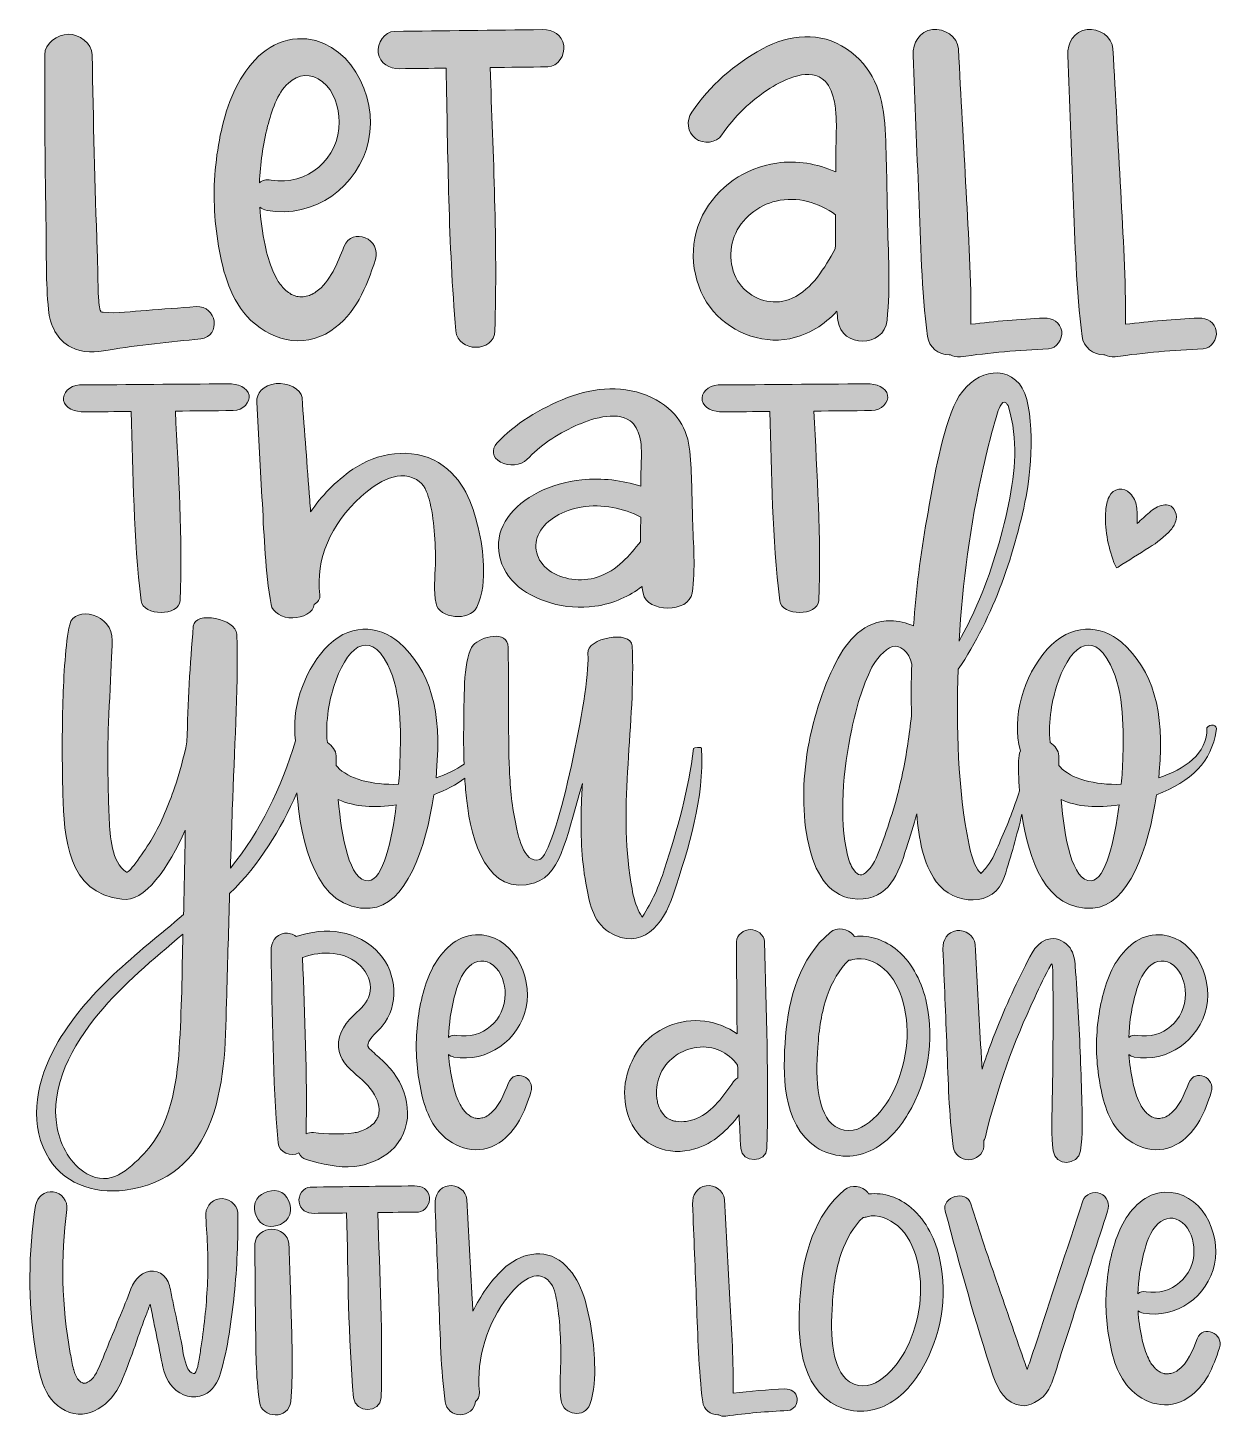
# Model space of a CAD drawing. Header units: inches. Extents: x 137 to 945, y -1013 to -70.
import ezdxf

# ---------------------------------------------------------------- set-up
doc = ezdxf.new("R2010")
doc.units = ezdxf.units.IN
doc.header["$MEASUREMENT"] = 0
doc.layers.add('Layer 1', color=7, linetype='Continuous')

# ---------------------------------------------------------------- blocks, each defined once
blk = doc.blocks.new('block 2')
at = {"layer": 'Layer 1', "true_color": 0xffffff}
h = blk.add_hatch(color=7, dxfattribs=at)
h.dxf.hatch_style = 2
edge = h.paths.add_edge_path()
edge.add_spline(control_points=[(150.49, -260.79), (151.55, -271.21), (156.07, -281.21), (165.71, -286.2), (173.56, -290.27), (182.48, -289.65), (190.92, -288.19), (211.55, -284.62), (232.53, -282.79), (253.33, -280.48), (267.43, -278.91), (264.24, -257.7), (250.27, -258.77), (239.04, -259.64), (227.8, -260.45), (216.57, -261.27), (207.05, -261.96), (196.79, -263.55), (187.33, -262.54), (186.86, -262.49), (186.36, -262.39), (185.89, -262.28), (185.85, -262.16), (185.79, -262.05), (185.75, -261.93), (185.52, -261.33), (185.36, -260.95), (185.26, -260.75), (185.15, -260.21), (185.01, -259.66), (184.92, -259.11), (184.58, -257.06), (184.43, -254.98), (184.33, -252.91), (183.8, -242.27), (183.78, -231.6), (183.4, -220.96), (181.84, -176.83), (180.71, -132.7), (180.06, -88.55), (179.95, -80.61), (171.11, -74.58), (163.93, -74.74), (156.73, -74.89), (147.93, -80.56), (147.93, -88.71), (147.89, -127.51), (148.18, -166.31), (148.84, -205.1), (149.15, -223.54), (148.63, -242.43), (150.49, -260.79)], knot_values=[0, 0, 0, 0, 1, 1, 1, 2, 2, 2, 3, 3, 3, 4, 4, 4, 5, 5, 5, 6, 6, 6, 7, 7, 7, 8, 8, 8, 9, 9, 9, 10, 10, 10, 11, 11, 11, 12, 12, 12, 13, 13, 13, 14, 14, 14, 15, 15, 15, 16, 16, 16, 17, 17, 17, 17], degree=3, periodic=1)
h = blk.add_hatch(color=7, dxfattribs=at)
h.dxf.hatch_style = 2
edge = h.paths.add_edge_path()
edge.add_spline(control_points=[(387.74, -97.99), (398.19, -97.86), (408.63, -97.73), (419.08, -97.6), (420.4, -156.81), (420.6, -216.13), (425.74, -275.15), (427.02, -289.84), (451.62, -290.12), (452.08, -275.02), (453.9, -215.75), (450.92, -156.46), (448.88, -97.22), (461.88, -97.06), (474.87, -96.89), (487.86, -96.73), (494.73, -96.64), (499.53, -88.57), (498.66, -82.39), (497.61, -74.88), (491.22, -71.51), (484.33, -71.59), (450.95, -71.97), (417.57, -72.36), (384.2, -72.74), (377.3, -72.82), (372.47, -80.94), (373.34, -87.14), (374.41, -94.68), (380.83, -98.08), (387.74, -97.99)], knot_values=[0, 0, 0, 0, 1, 1, 1, 2, 2, 2, 3, 3, 3, 4, 4, 4, 5, 5, 5, 6, 6, 6, 7, 7, 7, 8, 8, 8, 9, 9, 9, 10, 10, 10, 10], degree=3, periodic=1)
h = blk.add_hatch(color=7, dxfattribs=at)
h.dxf.hatch_style = 2
edge = h.paths.add_edge_path()
edge.add_spline(control_points=[(587.63, -145.19), (592.9, -149.16), (601.54, -148.4), (605.4, -142.7), (614.04, -129.93), (625.08, -119.41), (638.11, -111.17), (648.2, -104.8), (665.15, -96.56), (675.19, -106.37), (678.39, -109.51), (680.69, -116.29), (681.49, -120.41), (682.2, -124.11), (682.48, -127.86), (682.67, -131.61), (682.69, -132.17), (682.79, -136.04), (682.81, -135.7), (682.81, -137.51), (682.76, -139.31), (682.72, -141.12), (682.52, -150), (682.42, -158.87), (682.36, -167.75), (669.95, -162.13), (656.05, -159.77), (642.56, -161.7), (621.34, -164.72), (602.16, -177.91), (592.42, -197.06), (582.52, -216.53), (584.41, -241.6), (597.45, -259.15), (609.38, -275.22), (631.48, -284.4), (651.26, -280.44), (664.43, -277.8), (674.68, -270.88), (683.17, -261.88), (683.37, -263.97), (683.59, -266.06), (683.85, -268.13), (686.23, -286.74), (715.01, -286.9), (717.05, -267.96), (719.5, -245.34), (717.79, -221.97), (717.33, -199.25), (716.9, -177.81), (716.88, -156.31), (715.45, -134.91), (714.1, -114.48), (707.14, -96.26), (689.67, -84.51), (671.88, -72.54), (651.07, -74.67), (632.82, -84.61), (613.86, -94.93), (597.14, -109.39), (585.13, -127.42), (581.33, -133.12), (581.93, -140.9), (587.63, -145.19)], knot_values=[0, 0, 0, 0, 1, 1, 1, 2, 2, 2, 3, 3, 3, 4, 4, 4, 5, 5, 5, 6, 6, 6, 7, 7, 7, 8, 8, 8, 9, 9, 9, 10, 10, 10, 11, 11, 11, 12, 12, 12, 13, 13, 13, 14, 14, 14, 15, 15, 15, 16, 16, 16, 17, 17, 17, 18, 18, 18, 19, 19, 19, 20, 20, 20, 21, 21, 21, 21], degree=3, periodic=1)
edge = h.paths.add_edge_path()
edge.add_spline(control_points=[(682.29, -199.43), (682.28, -206.17), (682.16, -212.96), (682.07, -219.78), (674.9, -232.43), (666.66, -246.81), (652.92, -253.09), (642.07, -258.05), (629.07, -255.41), (620.38, -246.77), (611.44, -237.89), (609.27, -223.19), (613.83, -211.31), (618.5, -199.19), (629.92, -190.22), (642.05, -187.4), (656.5, -184.04), (670.71, -188.28), (682.29, -196.78), (682.29, -197.66), (682.29, -198.54), (682.29, -199.43)], knot_values=[0, 0, 0, 0, 1, 1, 1, 2, 2, 2, 3, 3, 3, 4, 4, 4, 5, 5, 5, 6, 6, 6, 7, 7, 7, 7], degree=3, periodic=1)
h = blk.add_hatch(color=7, dxfattribs=at)
h.dxf.hatch_style = 2
edge = h.paths.add_edge_path()
edge.add_spline(control_points=[(738.44, -184.05), (739.7, -215.74), (740.35, -247.4), (744.37, -278.88), (745.29, -286.05), (751.84, -291.52), (758.96, -291.37), (759.25, -291.36), (759.53, -291.33), (759.82, -291.31), (761.62, -292.47), (763.91, -293.05), (766.64, -292.66), (786.38, -289.91), (806.22, -288.11), (826.13, -287.28), (831.8, -287.05), (835.79, -280.66), (835.05, -275.44), (834.2, -269.38), (828.89, -266.28), (823.22, -266.52), (806.63, -267.25), (790.09, -268.65), (773.62, -270.71), (774.13, -240.64), (772.1, -210.68), (770.47, -180.63), (768.73, -148.63), (766.99, -116.62), (765.25, -84.62), (764.79, -76.28), (755.57, -70.39), (747.81, -71.48), (738.86, -72.74), (734.34, -80.55), (734.67, -88.91), (735.93, -120.62), (737.19, -152.34), (738.44, -184.05)], knot_values=[0, 0, 0, 0, 1, 1, 1, 2, 2, 2, 3, 3, 3, 4, 4, 4, 5, 5, 5, 6, 6, 6, 7, 7, 7, 8, 8, 8, 9, 9, 9, 10, 10, 10, 11, 11, 11, 12, 12, 12, 13, 13, 13, 13], degree=3, periodic=1)
h = blk.add_hatch(color=7, dxfattribs=at)
h.dxf.hatch_style = 2
edge = h.paths.add_edge_path()
edge.add_spline(control_points=[(842.88, -184.05), (844.13, -215.74), (844.79, -247.4), (848.81, -278.88), (849.72, -286.05), (856.28, -291.52), (863.4, -291.37), (863.68, -291.36), (863.97, -291.33), (864.25, -291.31), (866.06, -292.47), (868.34, -293.05), (871.07, -292.66), (890.81, -289.91), (910.65, -288.11), (930.57, -287.28), (936.23, -287.05), (940.22, -280.66), (939.49, -275.44), (938.64, -269.38), (933.33, -266.28), (927.65, -266.52), (911.06, -267.25), (894.53, -268.65), (878.06, -270.71), (878.56, -240.64), (876.53, -210.68), (874.9, -180.63), (873.16, -148.63), (871.42, -116.62), (869.68, -84.62), (869.23, -76.28), (860, -70.39), (852.25, -71.48), (843.3, -72.74), (838.78, -80.55), (839.11, -88.91), (840.37, -120.62), (841.62, -152.34), (842.88, -184.05)], knot_values=[0, 0, 0, 0, 1, 1, 1, 2, 2, 2, 3, 3, 3, 4, 4, 4, 5, 5, 5, 6, 6, 6, 7, 7, 7, 8, 8, 8, 9, 9, 9, 10, 10, 10, 11, 11, 11, 12, 12, 12, 13, 13, 13, 13], degree=3, periodic=1)
h = blk.add_hatch(color=7, dxfattribs=at)
h.dxf.hatch_style = 2
edge = h.paths.add_edge_path()
edge.add_spline(control_points=[(284.44, -265.11), (299.13, -281.34), (322, -287.85), (341.17, -275.13), (358.11, -263.89), (365.39, -245.61), (371.36, -227.02), (375.83, -213.09), (355.71, -204.4), (350.08, -218.29), (345.69, -229.14), (341.14, -241.78), (331.18, -248.85), (330.49, -249.35), (330.11, -249.62), (329.92, -249.77), (330.02, -249.65), (329.88, -249.64), (328.36, -250.46), (328.35, -250.46), (326.85, -251.09), (326.82, -251.16), (325.41, -251.58), (323.92, -251.77), (322.49, -252.06), (322.38, -252.09), (321.51, -252.13), (321.08, -252.18), (320.15, -252.03), (318.07, -251.74), (318.31, -251.88), (317.48, -251.6), (316.65, -251.22), (315.85, -250.94), (315.13, -250.7), (314.75, -250.59), (314.55, -250.56), (314.39, -250.41), (314.07, -250.17), (313.47, -249.75), (312.26, -248.92), (311.06, -248.04), (309.97, -247.06), (310.06, -247.09), (308.51, -245.46), (308.29, -245.19), (307.35, -244.07), (306.44, -242.91), (305.65, -241.68), (304.96, -240.61), (303.24, -237.23), (302.36, -235.23), (299.5, -228.74), (298.23, -223.84), (296.81, -217.14), (295.02, -208.76), (293.77, -200.08), (293.21, -191.48), (294.51, -192.58), (296.17, -193.39), (298.21, -193.76), (330.04, -199.55), (360.09, -177.65), (366.77, -146.62), (373.26, -116.52), (353.39, -76.11), (318.73, -77.69), (300.43, -78.52), (286.83, -92.77), (278.63, -107.87), (270.24, -123.34), (266.08, -142.21), (263.9, -159.55), (261.61, -177.69), (261.99, -196.52), (264.87, -214.56), (267.67, -232.09), (272.19, -251.58), (284.44, -265.11)], knot_values=[0, 0, 0, 0, 1, 1, 1, 2, 2, 2, 3, 3, 3, 4, 4, 4, 5, 5, 5, 6, 6, 6, 7, 7, 7, 8, 8, 8, 9, 9, 9, 10, 10, 10, 11, 11, 11, 12, 12, 12, 13, 13, 13, 14, 14, 14, 15, 15, 15, 16, 16, 16, 17, 17, 17, 18, 18, 18, 19, 19, 19, 20, 20, 20, 21, 21, 21, 22, 22, 22, 23, 23, 23, 24, 24, 24, 25, 25, 25, 26, 26, 26, 26], degree=3, periodic=1)
edge = h.paths.add_edge_path()
edge.add_spline(control_points=[(298.57, -136.89), (301.23, -126.81), (304.9, -114.55), (312.57, -107.72), (319.37, -101.66), (327.79, -100.43), (335.7, -106.78), (343.48, -113.02), (346.88, -124.22), (346.93, -133.9), (347.03, -158.61), (325.28, -177.49), (300.88, -173.2), (297.57, -172.62), (294.94, -173.47), (293.04, -175.11), (293.59, -162.27), (295.29, -149.31), (298.57, -136.89)], knot_values=[0, 0, 0, 0, 1, 1, 1, 2, 2, 2, 3, 3, 3, 4, 4, 4, 5, 5, 5, 6, 6, 6, 6], degree=3, periodic=1)
h = blk.add_hatch(color=7, dxfattribs=at)
h.dxf.hatch_style = 2
edge = h.paths.add_edge_path()
edge.add_spline(control_points=[(682.48, -499.22), (664.04, -535.44), (654.65, -586.48), (665.03, -626.32), (669.31, -642.62), (678.69, -658.59), (697.13, -659.08), (718.7, -659.57), (724.62, -641.79), (730.22, -624.51), (732.69, -616.93), (735, -609.19), (737.14, -601.46), (738.45, -618.25), (741.42, -635.21), (750.31, -647.39), (762.16, -663.69), (789.65, -665.17), (796.4, -643.93), (800.8, -630.03), (804.77, -615.98), (808.18, -601.8), (812.48, -631.95), (824.42, -667.42), (856.16, -665.34), (880.2, -663.85), (893.7, -625), (899.13, -588.62), (922.67, -579.4), (936.5, -566.39), (939.3, -545.32), (940.95, -541.04), (934.86, -540.21), (933.21, -543.51), (933.54, -561.12), (917.74, -571.66), (900.61, -577.09), (900.78, -575.61), (900.94, -574.13), (900.94, -572.81), (904.56, -532.15), (896.99, -504.49), (875.42, -485.55), (861.92, -473.7), (840.85, -472.55), (825.21, -490.33), (809.08, -508.77), (801.01, -536.26), (807.1, -558.98), (806.44, -560.79), (805.95, -563.1), (805.95, -565.73), (805.84, -570.2), (805.9, -577.45), (806.51, -586.06), (802.92, -597.36), (798.7, -608.43), (793.77, -619.4), (791.47, -624.51), (789.49, -630.1), (786.2, -634.88), (784.55, -637.35), (782.58, -639.82), (780.44, -641.79), (779.61, -640.97), (778.95, -640.15), (778.3, -639.32), (775.17, -634.22), (773.69, -628.46), (772.53, -622.7), (764.63, -584.33), (763.81, -543.18), (765.12, -503.83), (789.16, -468.6), (803.98, -423.98), (811.72, -383.32), (814.19, -369.65), (817.97, -324.54), (806.45, -311.04), (793.11, -295.4), (770.39, -305.94), (762.16, -326.02), (752.61, -349.73), (748.33, -377.39), (743.89, -402.41), (739.61, -426.28), (736.64, -450.32), (735, -474.52), (730.22, -472.22), (723.97, -471.07), (719.85, -471.07), (701.25, -470.9), (690.38, -484.07), (682.48, -499.22)], knot_values=[0, 0, 0, 0, 1, 1, 1, 2, 2, 2, 3, 3, 3, 4, 4, 4, 5, 5, 5, 6, 6, 6, 7, 7, 7, 8, 8, 8, 9, 9, 9, 10, 10, 10, 11, 11, 11, 12, 12, 12, 13, 13, 13, 14, 14, 14, 15, 15, 15, 16, 16, 16, 17, 17, 17, 18, 18, 18, 19, 19, 19, 20, 20, 20, 21, 21, 21, 22, 22, 22, 23, 23, 23, 24, 24, 24, 25, 25, 25, 26, 26, 26, 27, 27, 27, 28, 28, 28, 29, 29, 29, 30, 30, 30, 31, 31, 31, 31], degree=3, periodic=1)
edge = h.paths.add_edge_path()
edge.add_spline(control_points=[(855.01, -646.73), (842, -647.55), (836.73, -616.77), (834.59, -591.91), (845.62, -596.85), (859.45, -597.67), (873.78, -595.53), (870.81, -619.4), (864.89, -646.07), (855.01, -646.73)], knot_values=[0, 0, 0, 0, 1, 1, 1, 2, 2, 2, 3, 3, 3, 3], degree=3, periodic=1)
edge = h.paths.add_edge_path()
edge.add_spline(control_points=[(831.47, -515.52), (839.37, -490.33), (855.18, -474.85), (868.02, -500.86), (877.4, -519.63), (876.91, -545.48), (876.25, -566.06), (876.25, -570.01), (875.92, -575.44), (875.26, -581.54), (857.31, -582.19), (841.18, -577.75), (833.94, -569.85), (833.61, -569.52), (833.44, -569.19), (833.11, -568.86), (833.11, -565.9), (833.11, -563.59), (833.11, -562.27), (832.95, -558.65), (830.64, -555.52), (827.19, -553.38), (825.37, -539.22), (829.33, -522.6), (831.47, -515.52)], knot_values=[0, 0, 0, 0, 1, 1, 1, 2, 2, 2, 3, 3, 3, 4, 4, 4, 5, 5, 5, 6, 6, 6, 7, 7, 7, 8, 8, 8, 8], degree=3, periodic=1)
edge = h.paths.add_edge_path()
edge.add_spline(control_points=[(781.92, -368), (784.22, -357.47), (786.86, -347.1), (789.82, -336.72), (790.97, -332.61), (792.12, -328.33), (794.26, -324.7), (796.73, -320.59), (799.2, -326.52), (799.2, -326.52), (805.62, -348.91), (803.81, -369.49), (799.2, -392.37), (794.26, -415.58), (787.19, -438.63), (777.8, -460.53), (774.18, -468.93), (770.06, -476.83), (765.78, -484.73), (767.92, -445.38), (773.19, -406.36), (781.92, -368)], knot_values=[0, 0, 0, 0, 1, 1, 1, 2, 2, 2, 3, 3, 3, 4, 4, 4, 5, 5, 5, 6, 6, 6, 7, 7, 7, 7], degree=3, periodic=1)
edge = h.paths.add_edge_path()
edge.add_spline(control_points=[(720.67, -488.35), (725.28, -487.04), (732.2, -492.14), (733.68, -500.37), (733.35, -511.9), (733.35, -523.42), (733.51, -535.11), (732.2, -548.12), (730.22, -560.96), (727.59, -573.8), (724.13, -590.43), (719.19, -606.56), (713.26, -622.37), (710.79, -628.46), (709.48, -634.71), (703.72, -640.31), (700.09, -643.77), (697.62, -643.93), (694.5, -639.32), (692.52, -636.52), (691.2, -632.74), (690.38, -629.45), (684.29, -605.08), (687.42, -571.16), (693.18, -544.33), (696.31, -530.01), (700.09, -515.68), (706.84, -502.51), (709.15, -498.07), (715.4, -490), (720.67, -488.35)], knot_values=[0, 0, 0, 0, 1, 1, 1, 2, 2, 2, 3, 3, 3, 4, 4, 4, 5, 5, 5, 6, 6, 6, 7, 7, 7, 8, 8, 8, 9, 9, 9, 10, 10, 10, 10], degree=3, periodic=1)
h = blk.add_hatch(color=7, dxfattribs=at)
h.dxf.hatch_style = 2
edge = h.paths.add_edge_path()
edge.add_spline(control_points=[(285.99, -318.67), (284.93, -313.26), (278.54, -310.84), (271.66, -310.9), (238.28, -311.17), (204.9, -311.45), (171.52, -311.72), (164.62, -311.78), (159.8, -317.63), (160.67, -322.09), (161.73, -327.52), (168.15, -329.97), (175.07, -329.9), (185.51, -329.81), (195.96, -329.72), (206.4, -329.62), (207.73, -372.25), (207.92, -414.97), (213.07, -457.47), (214.35, -468.04), (238.94, -468.25), (239.41, -457.37), (241.23, -414.69), (238.24, -372.01), (236.21, -329.35), (249.2, -329.23), (262.19, -329.11), (275.19, -328.99), (282.05, -328.93), (286.86, -323.12), (285.99, -318.67)], knot_values=[0, 0, 0, 0, 1, 1, 1, 2, 2, 2, 3, 3, 3, 4, 4, 4, 5, 5, 5, 6, 6, 6, 7, 7, 7, 8, 8, 8, 9, 9, 9, 10, 10, 10, 10], degree=3, periodic=1)
h = blk.add_hatch(color=7, dxfattribs=at)
h.dxf.hatch_style = 2
edge = h.paths.add_edge_path()
edge.add_spline(control_points=[(412.31, -459.47), (414.27, -469.31), (434.91, -471.82), (439.82, -461.96), (444.27, -453.01), (444.73, -443), (444.4, -433.6), (444.09, -425.02), (442.92, -416.38), (440.75, -407.94), (436.66, -391.98), (431.8, -375.23), (413.93, -364.2), (396.03, -353.16), (371.79, -357.79), (356.14, -368.71), (344.39, -376.91), (334.77, -386.8), (327.62, -397.45), (327.41, -394.77), (327.2, -392.09), (327, -389.41), (325.26, -366.36), (323.52, -343.32), (321.78, -320.27), (321.33, -314.27), (312.1, -310.03), (304.34, -310.81), (295.39, -311.72), (290.87, -317.34), (291.2, -323.37), (292.46, -346.2), (293.72, -369.03), (294.97, -391.87), (296.23, -414.68), (296.89, -437.49), (300.9, -460.15), (301.82, -465.31), (308.38, -469.25), (315.49, -469.14), (322.17, -469.04), (329.72, -465.36), (329.96, -460.04), (329.96, -460.03), (329.96, -460.02), (329.96, -460), (332.49, -458.59), (334.17, -456.36), (333.81, -453.43), (330.89, -429.77), (341.07, -405.7), (361.67, -387.16), (369.58, -380.04), (385.52, -367.76), (399.03, -375.59), (404.52, -378.77), (406.3, -384.08), (407.62, -388.84), (409.57, -395.85), (410.47, -403.05), (411.1, -410.17), (411.77, -417.85), (412.13, -425.35), (411.91, -432.96), (411.66, -441.76), (410.57, -450.74), (412.31, -459.47)], knot_values=[0, 0, 0, 0, 1, 1, 1, 2, 2, 2, 3, 3, 3, 4, 4, 4, 5, 5, 5, 6, 6, 6, 7, 7, 7, 8, 8, 8, 9, 9, 9, 10, 10, 10, 11, 11, 11, 12, 12, 12, 13, 13, 13, 14, 14, 14, 15, 15, 15, 16, 16, 16, 17, 17, 17, 18, 18, 18, 19, 19, 19, 20, 20, 20, 21, 21, 21, 22, 22, 22, 22], degree=3, periodic=1)
h = blk.add_hatch(color=7, dxfattribs=at)
h.dxf.hatch_style = 2
edge = h.paths.add_edge_path()
edge.add_spline(control_points=[(717.43, -318.67), (716.38, -313.26), (709.98, -310.84), (703.1, -310.9), (669.72, -311.17), (636.34, -311.45), (602.96, -311.72), (596.07, -311.78), (591.24, -317.63), (592.11, -322.09), (593.17, -327.52), (599.6, -329.97), (606.51, -329.9), (616.96, -329.81), (627.4, -329.72), (637.85, -329.62), (639.17, -372.25), (639.37, -414.97), (644.51, -457.47), (645.79, -468.04), (670.39, -468.25), (670.85, -457.37), (672.67, -414.69), (669.69, -372.01), (667.65, -329.35), (680.65, -329.23), (693.64, -329.11), (706.63, -328.99), (713.5, -328.93), (718.3, -323.12), (717.43, -318.67)], knot_values=[0, 0, 0, 0, 1, 1, 1, 2, 2, 2, 3, 3, 3, 4, 4, 4, 5, 5, 5, 6, 6, 6, 7, 7, 7, 8, 8, 8, 9, 9, 9, 10, 10, 10, 10], degree=3, periodic=1)
h = blk.add_hatch(color=7, dxfattribs=at)
h.dxf.hatch_style = 2
edge = h.paths.add_edge_path()
edge.add_spline(control_points=[(453.45, -351.1), (449.65, -355.2), (450.24, -360.8), (455.94, -363.89), (461.21, -366.75), (469.86, -366.2), (473.72, -362.09), (482.35, -352.9), (493.39, -345.33), (506.43, -339.39), (516.51, -334.81), (533.47, -328.87), (543.5, -335.94), (546.71, -338.2), (549.01, -343.08), (549.81, -346.05), (550.52, -348.71), (550.8, -351.41), (550.98, -354.11), (551.01, -354.52), (551.1, -357.3), (551.13, -357.06), (551.12, -358.36), (551.08, -359.66), (551.04, -360.96), (550.83, -367.35), (550.73, -373.74), (550.68, -380.13), (538.27, -376.09), (524.37, -374.39), (510.88, -375.78), (489.65, -377.95), (470.48, -387.45), (460.74, -401.24), (450.83, -415.26), (452.73, -433.31), (465.76, -445.94), (477.7, -457.51), (499.8, -464.13), (519.58, -461.28), (532.75, -459.38), (543, -454.39), (551.49, -447.91), (551.68, -449.42), (551.9, -450.92), (552.17, -452.41), (554.54, -465.81), (583.32, -465.92), (585.37, -452.29), (587.81, -436), (586.11, -419.17), (585.65, -402.81), (585.22, -387.38), (585.19, -371.9), (583.77, -356.48), (582.41, -341.78), (575.45, -328.66), (557.99, -320.2), (540.2, -311.58), (519.38, -313.11), (501.14, -320.27), (482.17, -327.7), (465.46, -338.11), (453.45, -351.1)], knot_values=[0, 0, 0, 0, 1, 1, 1, 2, 2, 2, 3, 3, 3, 4, 4, 4, 5, 5, 5, 6, 6, 6, 7, 7, 7, 8, 8, 8, 9, 9, 9, 10, 10, 10, 11, 11, 11, 12, 12, 12, 13, 13, 13, 14, 14, 14, 15, 15, 15, 16, 16, 16, 17, 17, 17, 18, 18, 18, 19, 19, 19, 20, 20, 20, 21, 21, 21, 21], degree=3, periodic=1)
edge = h.paths.add_edge_path()
edge.add_spline(control_points=[(550.6, -402.94), (550.6, -407.79), (550.48, -412.69), (550.39, -417.6), (543.21, -426.7), (534.98, -437.06), (521.23, -441.58), (510.39, -445.15), (497.38, -443.25), (488.69, -437.03), (479.76, -430.64), (477.58, -420.05), (482.15, -411.5), (486.81, -402.77), (498.23, -396.31), (510.37, -394.28), (524.82, -391.86), (539.02, -394.92), (550.6, -401.04), (550.6, -401.67), (550.6, -402.31), (550.6, -402.94)], knot_values=[0, 0, 0, 0, 1, 1, 1, 2, 2, 2, 3, 3, 3, 4, 4, 4, 5, 5, 5, 6, 6, 6, 7, 7, 7, 7], degree=3, periodic=1)
h = blk.add_hatch(color=7, dxfattribs=at)
h.dxf.hatch_style = 2
edge = h.paths.add_edge_path()
edge.add_spline(control_points=[(885.67, -393.72), (885.27, -390.42), (883.69, -387.55), (881.4, -385.1), (876.85, -380.23), (869.94, -381.35), (867.03, -387.35), (865.62, -390.26), (865.01, -393.31), (864.8, -396.47), (863.98, -408.58), (866.16, -420.24), (870.26, -431.59), (870.72, -432.86), (871.48, -434.01), (872.11, -435.23), (872.6, -435.02), (872.88, -434.93), (873.13, -434.78), (880.13, -430.38), (887.11, -425.93), (894.14, -421.57), (899.54, -418.22), (904.49, -414.37), (908.72, -409.62), (910.54, -407.57), (911.79, -405.29), (912.32, -402.61), (912.82, -400.15), (912.22, -397.87), (911.03, -395.77), (909.62, -393.27), (906.79, -392.24), (903.56, -392.87), (899.97, -393.58), (896.99, -395.54), (894.26, -397.83), (891.51, -400.15), (888.93, -402.67), (886.03, -405.32), (886.07, -404.54), (886.14, -403.99), (886.12, -403.43), (886, -400.19), (886.05, -396.93), (885.67, -393.72)], knot_values=[0, 0, 0, 0, 1, 1, 1, 2, 2, 2, 3, 3, 3, 4, 4, 4, 5, 5, 5, 6, 6, 6, 7, 7, 7, 8, 8, 8, 9, 9, 9, 10, 10, 10, 11, 11, 11, 12, 12, 12, 13, 13, 13, 14, 14, 14, 15, 15, 15, 15], degree=3, periodic=1)
h = blk.add_hatch(color=7, dxfattribs=at)
h.dxf.hatch_style = 2
edge = h.paths.add_edge_path()
edge.add_spline(control_points=[(572.51, -656.28), (583.38, -623.35), (593.42, -591.58), (591.77, -557.17), (591.77, -556.35), (586.34, -556.51), (586.17, -557.33), (583.21, -584.83), (575.31, -612.32), (566.75, -638.66), (562.79, -650.68), (558.52, -660.73), (551.6, -671.26), (551.6, -671.1), (551.6, -671.1), (551.43, -670.93), (550.12, -668.96), (548.97, -666.82), (548.14, -664.68), (545.84, -659.41), (545.02, -653.48), (544.03, -647.72), (535.14, -596.35), (547.32, -539.72), (544.85, -488.02), (544.19, -476.99), (513.9, -482.75), (514.89, -493.13), (515.05, -494.61), (515.05, -495.93), (515.05, -497.41), (514.72, -526.88), (492.83, -628.62), (482.45, -632.41), (471.09, -636.52), (466.98, -611.83), (466.98, -611.83), (464.02, -599.65), (462.7, -586.97), (462.04, -574.46), (461.05, -560.46), (461.38, -503.17), (461.05, -489.01), (460.89, -476.99), (442.12, -481.77), (437.51, -487.53), (430.92, -495.43), (431.25, -520.46), (431.09, -540.21), (430.91, -549.42), (430.93, -558.71), (431.27, -567.98), (425.79, -571.91), (419.17, -574.92), (412.32, -577.09), (412.49, -575.61), (412.65, -574.13), (412.65, -572.81), (416.27, -532.15), (408.7, -504.49), (387.13, -485.55), (373.63, -473.7), (352.56, -472.55), (336.92, -490.33), (322.39, -506.94), (314.44, -530.89), (317.45, -552.08), (307.59, -584.27), (294.06, -613.04), (273.38, -638.17), (273.87, -625), (274.2, -611.99), (274.69, -598.82), (275.85, -557.33), (278.97, -521.61), (277.66, -480.12), (277.33, -469.58), (249.34, -464.15), (248.35, -474.69), (246.05, -500.54), (244.73, -526.71), (244.07, -552.89), (241.77, -563.43), (239.13, -573.8), (235.67, -583.84), (231.56, -595.53), (226.95, -607.38), (220.53, -618.09), (215.59, -626.48), (205.22, -641.63), (203.24, -640.97), (192.71, -634.05), (192.21, -616.44), (191.55, -605.41), (190.89, -590.76), (190.56, -576.1), (190.56, -561.29), (190.4, -545.65), (193.2, -500.04), (193.53, -484.4), (194.19, -466.29), (167.85, -460.36), (164.88, -473.7), (161.92, -485.88), (160.77, -508.6), (160.27, -525.4), (159.61, -546.3), (159.61, -567.21), (160.27, -588.12), (161.1, -617.43), (163.07, -655.29), (200.11, -659.08), (215.1, -662.54), (232.05, -636.69), (242.92, -612.65), (242.59, -631.75), (242.26, -650.68), (241.77, -669.62), (210.16, -696.29), (175.58, -721.97), (155.17, -758.85), (143.15, -780.75), (136.73, -807.91), (148.91, -831.12), (159.28, -851.21), (180.69, -858.62), (202.25, -855.82), (231.07, -852.03), (250.16, -835.9), (260.37, -808.57), (270.41, -781.57), (270.08, -751.93), (270.91, -723.62), (271.57, -700.9), (272.22, -678.18), (272.88, -655.46), (293.49, -635.35), (307.15, -612.4), (318.32, -587.33), (320.75, -619.05), (330.83, -667.76), (367.87, -665.34), (391.91, -663.85), (405.41, -625), (410.84, -588.62), (419, -585.42), (425.97, -581.75), (431.74, -577.47), (432.06, -582.58), (432.49, -587.68), (433.06, -592.73), (436.03, -618.74), (446.73, -658.59), (479.16, -648.05), (497.93, -641.96), (501.39, -611.99), (511.27, -581.04), (510.94, -586.31), (510.61, -591.74), (510.44, -597.18), (509.95, -614.3), (510.44, -631.42), (513.57, -648.38), (515.71, -660.23), (518.02, -674.56), (529.21, -681.47), (551.11, -694.64), (565.92, -676.53), (572.51, -656.28)], knot_values=[0, 0, 0, 0, 1, 1, 1, 2, 2, 2, 3, 3, 3, 4, 4, 4, 5, 5, 5, 6, 6, 6, 7, 7, 7, 8, 8, 8, 9, 9, 9, 10, 10, 10, 11, 11, 11, 12, 12, 12, 13, 13, 13, 14, 14, 14, 15, 15, 15, 16, 16, 16, 17, 17, 17, 18, 18, 18, 19, 19, 19, 20, 20, 20, 21, 21, 21, 22, 22, 22, 23, 23, 23, 24, 24, 24, 25, 25, 25, 26, 26, 26, 27, 27, 27, 28, 28, 28, 29, 29, 29, 30, 30, 30, 31, 31, 31, 32, 32, 32, 33, 33, 33, 34, 34, 34, 35, 35, 35, 36, 36, 36, 37, 37, 37, 38, 38, 38, 39, 39, 39, 40, 40, 40, 41, 41, 41, 42, 42, 42, 43, 43, 43, 44, 44, 44, 45, 45, 45, 46, 46, 46, 47, 47, 47, 48, 48, 48, 49, 49, 49, 50, 50, 50, 51, 51, 51, 52, 52, 52, 53, 53, 53, 54, 54, 54, 55, 55, 55, 56, 56, 56, 56], degree=3, periodic=1)
edge = h.paths.add_edge_path()
edge.add_spline(control_points=[(238.8, -760), (237.16, -784.7), (232.88, -812.52), (215.1, -831.12), (204.39, -842.15), (192.54, -853.84), (176.41, -844.79), (165.38, -838.53), (158.63, -825.86), (156.32, -813.67), (151.05, -785.52), (167.02, -757.7), (184.14, -736.79), (201.1, -716.54), (221.19, -699.74), (241.27, -682.95), (240.78, -708.63), (240.45, -734.32), (238.8, -760)], knot_values=[0, 0, 0, 0, 1, 1, 1, 2, 2, 2, 3, 3, 3, 4, 4, 4, 5, 5, 5, 6, 6, 6, 6], degree=3, periodic=1)
edge = h.paths.add_edge_path()
edge.add_spline(control_points=[(366.72, -646.73), (353.71, -647.55), (348.44, -616.77), (346.3, -591.91), (357.33, -596.85), (371.16, -597.67), (385.49, -595.53), (382.52, -619.4), (376.6, -646.07), (366.72, -646.73)], knot_values=[0, 0, 0, 0, 1, 1, 1, 2, 2, 2, 3, 3, 3, 3], degree=3, periodic=1)
edge = h.paths.add_edge_path()
edge.add_spline(control_points=[(387.96, -566.06), (387.96, -570.01), (387.63, -575.44), (386.97, -581.54), (369.02, -582.19), (352.89, -577.75), (345.65, -569.85), (345.32, -569.52), (345.15, -569.19), (344.82, -568.86), (344.82, -565.9), (344.82, -563.59), (344.82, -562.27), (344.66, -558.65), (342.35, -555.52), (338.9, -553.38), (337.08, -539.22), (341.04, -522.6), (343.18, -515.52), (351.08, -490.33), (366.89, -474.85), (379.73, -500.86), (389.11, -519.63), (388.62, -545.48), (387.96, -566.06)], knot_values=[0, 0, 0, 0, 1, 1, 1, 2, 2, 2, 3, 3, 3, 4, 4, 4, 5, 5, 5, 6, 6, 6, 7, 7, 7, 8, 8, 8, 8], degree=3, periodic=1)
h = blk.add_hatch(color=7, dxfattribs=at)
h.dxf.hatch_style = 2
edge = h.paths.add_edge_path()
edge.add_spline(control_points=[(324.61, -835.2), (335.36, -838.07), (345.93, -841.01), (357.18, -839.83), (365.86, -838.92), (375.04, -835.25), (381.6, -829.43), (397.63, -815.24), (395.6, -792.36), (383.53, -776.32), (380.97, -772.92), (377.95, -769.89), (374.86, -766.99), (371.83, -764.14), (368.84, -762.19), (366.57, -759.12), (366.82, -759.39), (366.53, -758.75), (366.33, -758.43), (366.35, -758.02), (366.31, -757.32), (366.23, -757.65), (366.41, -756.59), (366.71, -755.78), (367.34, -754.73), (369.53, -751.08), (373.15, -748.31), (375.86, -745.07), (387.41, -731.27), (385.96, -709.36), (374.16, -696.07), (359.83, -679.93), (337.43, -677.67), (317.92, -684.44), (315.58, -682.74), (312.57, -681.88), (309.89, -682.25), (303.65, -683.13), (300.7, -688.5), (300.83, -694.27), (301.84, -737.45), (301.89, -780.71), (305.64, -823.76), (306.26, -830.79), (314.39, -833.17), (319.74, -830.7), (320.67, -832.82), (322.3, -834.59), (324.61, -835.2)], knot_values=[0, 0, 0, 0, 1, 1, 1, 2, 2, 2, 3, 3, 3, 4, 4, 4, 5, 5, 5, 6, 6, 6, 7, 7, 7, 8, 8, 8, 9, 9, 9, 10, 10, 10, 11, 11, 11, 12, 12, 12, 13, 13, 13, 14, 14, 14, 15, 15, 15, 16, 16, 16, 16], degree=3, periodic=1)
edge = h.paths.add_edge_path()
edge.add_spline(control_points=[(322.38, -698.56), (335.33, -693.81), (351.34, -694.11), (361.53, -704.56), (365.84, -708.98), (368.81, -715.03), (367.92, -721.29), (367.02, -727.63), (363.23, -731.48), (358.74, -735.64), (352.03, -741.85), (345.74, -749.37), (346.44, -759.11), (347.04, -767.43), (352.71, -772.95), (358.68, -778.05), (363.86, -782.47), (369.14, -787.34), (371.99, -793.67), (373.03, -795.97), (373.86, -798.77), (373.94, -801.14), (373.99, -802.58), (373.69, -804.26), (373.32, -805.51), (373.08, -806.3), (372.74, -807.06), (372.37, -807.8), (372, -808.56), (372.53, -807.72), (371.7, -808.86), (370.38, -810.69), (370.77, -810.31), (369.04, -811.73), (368.47, -812.2), (367.87, -812.65), (367.27, -813.09), (367.15, -813.17), (365.15, -814.36), (365.47, -814.23), (363.9, -815.02), (362.29, -815.68), (360.64, -816.28), (358.47, -817.07), (359.73, -816.54), (360.24, -816.42), (359.13, -816.68), (358.02, -816.89), (356.9, -817.06), (347.73, -818.47), (338.75, -817.76), (329.46, -816.92), (327.74, -816.76), (326.05, -817.04), (324.54, -817.67), (325.46, -777.99), (323.53, -738.3), (322.16, -698.63), (322.24, -698.6), (322.31, -698.59), (322.38, -698.56)], knot_values=[0, 0, 0, 0, 1, 1, 1, 2, 2, 2, 3, 3, 3, 4, 4, 4, 5, 5, 5, 6, 6, 6, 7, 7, 7, 8, 8, 8, 9, 9, 9, 10, 10, 10, 11, 11, 11, 12, 12, 12, 13, 13, 13, 14, 14, 14, 15, 15, 15, 16, 16, 16, 17, 17, 17, 18, 18, 18, 19, 19, 19, 20, 20, 20, 20], degree=3, periodic=1)
h = blk.add_hatch(color=7, dxfattribs=at)
h.dxf.hatch_style = 2
edge = h.paths.add_edge_path()
edge.add_spline(control_points=[(669.22, -826.77), (679.98, -833.9), (693.98, -834.75), (705.67, -829.29), (716.79, -824.09), (725.23, -814.55), (731.35, -804.12), (744.36, -781.97), (749.34, -754.61), (743.74, -729.4), (740.75, -715.92), (734.77, -703.04), (724.15, -693.92), (715.89, -686.82), (705.5, -683.31), (695.02, -684.44), (694.82, -684.13), (694.61, -683.82), (694.37, -683.52), (690.69, -678.86), (683.25, -677.75), (678.59, -681.67), (658.13, -698.89), (650.4, -726.18), (648.44, -751.92), (646.57, -776.53), (645.78, -811.23), (669.22, -826.77)], knot_values=[0, 0, 0, 0, 1, 1, 1, 2, 2, 2, 3, 3, 3, 4, 4, 4, 5, 5, 5, 6, 6, 6, 7, 7, 7, 8, 8, 8, 9, 9, 9, 9], degree=3, periodic=1)
edge = h.paths.add_edge_path()
edge.add_spline(control_points=[(670.3, -759.16), (671.07, -747.32), (672.68, -735.47), (676.61, -724.42), (679.98, -714.94), (684.69, -706.53), (691.2, -700.48), (692.1, -700.45), (693.02, -700.3), (693.92, -700.04), (701.41, -697.86), (709.24, -701.5), (714.86, -706.25), (721.56, -711.93), (725.68, -720.7), (727.93, -729.02), (733.36, -749.03), (730.12, -771.43), (720.98, -789.85), (714.72, -802.48), (698.2, -823.04), (682.07, -812.79), (675.59, -808.67), (672.53, -799.59), (671.19, -792.51), (669.11, -781.54), (669.57, -770.25), (670.3, -759.16)], knot_values=[0, 0, 0, 0, 1, 1, 1, 2, 2, 2, 3, 3, 3, 4, 4, 4, 5, 5, 5, 6, 6, 6, 7, 7, 7, 8, 8, 8, 9, 9, 9, 9], degree=3, periodic=1)
h = blk.add_hatch(color=7, dxfattribs=at)
h.dxf.hatch_style = 2
edge = h.paths.add_edge_path()
edge.add_spline(control_points=[(473.2, -732.31), (477.81, -710.9), (463.67, -682.15), (439.01, -683.27), (426, -683.86), (416.32, -694), (410.49, -704.75), (404.51, -715.75), (401.56, -729.17), (400, -741.51), (398.37, -754.42), (398.65, -767.81), (400.7, -780.65), (402.69, -793.12), (405.91, -806.98), (414.62, -816.61), (425.07, -828.16), (441.34, -832.79), (454.98, -823.74), (467.03, -815.74), (472.21, -802.74), (476.46, -789.51), (479.64, -779.6), (465.33, -773.42), (461.32, -783.3), (458.19, -791.02), (454.96, -800.02), (447.87, -805.05), (447.38, -805.4), (447.11, -805.59), (446.98, -805.7), (447.05, -805.62), (446.95, -805.61), (445.87, -806.19), (445.86, -806.19), (444.79, -806.64), (444.77, -806.69), (443.77, -806.98), (442.71, -807.12), (441.69, -807.33), (441.61, -807.35), (440.99, -807.38), (440.69, -807.41), (440.03, -807.31), (438.55, -807.1), (438.71, -807.2), (438.12, -807), (437.54, -806.73), (436.96, -806.53), (436.46, -806.36), (436.18, -806.28), (436.04, -806.26), (435.93, -806.16), (435.7, -805.98), (435.27, -805.69), (434.41, -805.1), (433.56, -804.47), (432.78, -803.77), (432.85, -803.79), (431.74, -802.63), (431.58, -802.44), (430.92, -801.64), (430.27, -800.82), (429.71, -799.94), (429.22, -799.18), (427.99, -796.77), (427.36, -795.35), (425.33, -790.74), (424.43, -787.25), (423.42, -782.48), (422.15, -776.52), (421.26, -770.35), (420.86, -764.23), (421.78, -765.01), (422.96, -765.59), (424.41, -765.85), (447.06, -769.97), (468.44, -754.39), (473.2, -732.31)], knot_values=[0, 0, 0, 0, 1, 1, 1, 2, 2, 2, 3, 3, 3, 4, 4, 4, 5, 5, 5, 6, 6, 6, 7, 7, 7, 8, 8, 8, 9, 9, 9, 10, 10, 10, 11, 11, 11, 12, 12, 12, 13, 13, 13, 14, 14, 14, 15, 15, 15, 16, 16, 16, 17, 17, 17, 18, 18, 18, 19, 19, 19, 20, 20, 20, 21, 21, 21, 22, 22, 22, 23, 23, 23, 24, 24, 24, 25, 25, 25, 26, 26, 26, 26], degree=3, periodic=1)
edge = h.paths.add_edge_path()
edge.add_spline(control_points=[(420.74, -752.58), (421.13, -743.45), (422.34, -734.22), (424.67, -725.39), (426.56, -718.22), (429.17, -709.5), (434.63, -704.64), (439.47, -700.32), (445.46, -699.45), (451.08, -703.97), (456.62, -708.41), (459.04, -716.38), (459.07, -723.27), (459.15, -740.84), (443.67, -754.28), (426.31, -751.22), (423.96, -750.81), (422.09, -751.41), (420.74, -752.58)], knot_values=[0, 0, 0, 0, 1, 1, 1, 2, 2, 2, 3, 3, 3, 4, 4, 4, 5, 5, 5, 6, 6, 6, 6], degree=3, periodic=1)
h = blk.add_hatch(color=7, dxfattribs=at)
h.dxf.hatch_style = 2
edge = h.paths.add_edge_path()
edge.add_spline(control_points=[(617.12, -805.02), (617.42, -812.57), (617.77, -820.12), (618.18, -827.67), (618.73, -837.62), (635.69, -837.68), (635.91, -827.58), (636.94, -780.95), (635.64, -734.42), (634.19, -687.82), (634.05, -683.17), (629.01, -679.64), (624.74, -679.73), (620.54, -679.82), (615.36, -683.14), (615.37, -687.92), (615.41, -708.68), (615.46, -729.43), (615.74, -750.17), (609.28, -745.74), (601.82, -742.75), (593.89, -741.67), (577.13, -739.39), (559.69, -746.82), (549.63, -760.41), (539.55, -774.03), (536.69, -792.71), (543.29, -808.47), (550.67, -826.08), (569.46, -833.22), (587.21, -827.98), (599.82, -824.25), (609.25, -815.23), (617.12, -805.02)], knot_values=[0, 0, 0, 0, 1, 1, 1, 2, 2, 2, 3, 3, 3, 4, 4, 4, 5, 5, 5, 6, 6, 6, 7, 7, 7, 8, 8, 8, 9, 9, 9, 10, 10, 10, 11, 11, 11, 11], degree=3, periodic=1)
edge = h.paths.add_edge_path()
edge.add_spline(control_points=[(574.33, -809.27), (573.78, -809.19), (573.22, -809.1), (572.67, -808.98), (572.57, -808.95), (572.49, -808.94), (572.42, -808.92), (572.33, -808.89), (572.21, -808.84), (572.03, -808.78), (571.53, -808.59), (568.98, -807.5), (569.82, -807.97), (567.25, -806.53), (566.63, -805.65), (564.8, -803.09), (564.64, -802.87), (564.55, -802.75), (564.49, -802.67), (564.46, -802.62), (564.44, -802.58), (564.4, -802.52), (564.12, -802.01), (563.86, -801.48), (563.61, -800.95), (563, -799.63), (562.43, -798.23), (562.04, -796.83), (562.15, -797.07), (561.66, -794.55), (561.6, -794.15), (561.52, -793.56), (561.44, -792.96), (561.38, -792.37), (561.38, -792.34), (561.25, -789.97), (561.23, -790.15), (561.25, -785.17), (562.42, -780.16), (564.9, -775.28), (566.84, -771.44), (570.34, -767.69), (574.53, -764.71), (578.22, -762.08), (583.9, -760.05), (588.64, -759.35), (599.78, -757.71), (609.53, -762.77), (616.1, -771.27), (616.16, -774.15), (616.23, -777.02), (616.31, -779.9), (615.25, -780.43), (614.24, -781.26), (613.37, -782.46), (606.62, -791.74), (599.38, -802.77), (588.41, -807.4), (583.74, -809.37), (579.15, -809.97), (574.33, -809.27)], knot_values=[0, 0, 0, 0, 1, 1, 1, 2, 2, 2, 3, 3, 3, 4, 4, 4, 5, 5, 5, 6, 6, 6, 7, 7, 7, 8, 8, 8, 9, 9, 9, 10, 10, 10, 11, 11, 11, 12, 12, 12, 13, 13, 13, 14, 14, 14, 15, 15, 15, 16, 16, 16, 17, 17, 17, 18, 18, 18, 19, 19, 19, 20, 20, 20, 20], degree=3, periodic=1)
h = blk.add_hatch(color=7, dxfattribs=at)
h.dxf.hatch_style = 2
edge = h.paths.add_edge_path()
edge.add_spline(control_points=[(828.61, -797.22), (828.37, -807.99), (827.81, -818.57), (829.26, -829.27), (830.69, -839.84), (846.1, -839.49), (847.74, -829.18), (849.45, -818.5), (848.94, -807.9), (848.67, -797.12), (848.42, -786.83), (848.09, -776.53), (847.68, -766.23), (846.88, -745.65), (845.68, -725.06), (844.2, -704.51), (843.89, -700.16), (843.24, -695.78), (840.66, -692.14), (837.68, -687.95), (832.67, -685.33), (827.48, -685.94), (818.22, -687.03), (814.31, -696.69), (810.61, -703.93), (801.94, -720.86), (794.24, -738.28), (787.55, -756.08), (785.32, -762.02), (783.23, -768), (781.23, -774.01), (780.93, -768.44), (780.6, -762.87), (780.29, -757.29), (779.05, -734.78), (777.82, -712.27), (776.58, -689.75), (776.25, -683.82), (769.7, -679.63), (764.18, -680.41), (757.81, -681.3), (754.59, -686.86), (754.83, -692.81), (755.72, -715.11), (756.62, -737.42), (757.51, -759.72), (758.4, -782), (758.87, -804.28), (761.73, -826.41), (762.38, -831.51), (767.04, -835.4), (772.11, -835.29), (776.86, -835.19), (782.23, -831.56), (782.4, -826.3), (782.45, -824.96), (782.48, -823.62), (782.51, -822.29), (782.95, -821.5), (783.28, -820.64), (783.5, -819.73), (791.34, -787.37), (802.58, -755.82), (816.8, -725.71), (820.31, -718.26), (823.72, -710.42), (828.02, -703.38), (828.11, -703.25), (828.27, -703.05), (828.45, -702.83), (828.65, -703.89), (828.87, -705.05), (828.89, -705.33), (829.02, -707.84), (829, -710.36), (829.04, -712.86), (829.36, -730.68), (829.23, -748.51), (829.09, -766.33), (829, -776.63), (828.84, -786.93), (828.61, -797.22)], knot_values=[0, 0, 0, 0, 1, 1, 1, 2, 2, 2, 3, 3, 3, 4, 4, 4, 5, 5, 5, 6, 6, 6, 7, 7, 7, 8, 8, 8, 9, 9, 9, 10, 10, 10, 11, 11, 11, 12, 12, 12, 13, 13, 13, 14, 14, 14, 15, 15, 15, 16, 16, 16, 17, 17, 17, 18, 18, 18, 19, 19, 19, 20, 20, 20, 21, 21, 21, 22, 22, 22, 23, 23, 23, 24, 24, 24, 25, 25, 25, 26, 26, 26, 27, 27, 27, 27], degree=3, periodic=1)
h = blk.add_hatch(color=7, dxfattribs=at)
h.dxf.hatch_style = 2
edge = h.paths.add_edge_path()
edge.add_spline(control_points=[(932.82, -732.31), (937.43, -710.9), (923.29, -682.15), (898.63, -683.27), (885.62, -683.86), (875.94, -694), (870.11, -704.75), (864.14, -715.75), (861.18, -729.17), (859.62, -741.51), (858, -754.42), (858.27, -767.81), (860.32, -780.65), (862.31, -793.12), (865.53, -806.98), (874.24, -816.61), (884.69, -828.16), (900.96, -832.79), (914.6, -823.74), (926.65, -815.74), (931.83, -802.74), (936.08, -789.51), (939.26, -779.6), (924.95, -773.42), (920.94, -783.3), (917.81, -791.02), (914.58, -800.02), (907.49, -805.05), (907, -805.4), (906.74, -805.59), (906.6, -805.7), (906.67, -805.62), (906.57, -805.61), (905.49, -806.19), (905.48, -806.19), (904.42, -806.64), (904.4, -806.69), (903.39, -806.98), (902.33, -807.12), (901.31, -807.33), (901.23, -807.35), (900.62, -807.38), (900.31, -807.41), (899.65, -807.31), (898.17, -807.1), (898.33, -807.2), (897.74, -807), (897.16, -806.73), (896.58, -806.53), (896.08, -806.36), (895.8, -806.28), (895.66, -806.26), (895.55, -806.16), (895.32, -805.98), (894.89, -805.69), (894.03, -805.1), (893.18, -804.47), (892.4, -803.77), (892.47, -803.79), (891.36, -802.63), (891.21, -802.44), (890.54, -801.64), (889.9, -800.82), (889.33, -799.94), (888.84, -799.18), (887.61, -796.77), (886.99, -795.35), (884.95, -790.74), (884.05, -787.25), (883.04, -782.48), (881.77, -776.52), (880.88, -770.35), (880.48, -764.23), (881.4, -765.01), (882.58, -765.59), (884.03, -765.85), (906.68, -769.97), (928.06, -754.39), (932.82, -732.31)], knot_values=[0, 0, 0, 0, 1, 1, 1, 2, 2, 2, 3, 3, 3, 4, 4, 4, 5, 5, 5, 6, 6, 6, 7, 7, 7, 8, 8, 8, 9, 9, 9, 10, 10, 10, 11, 11, 11, 12, 12, 12, 13, 13, 13, 14, 14, 14, 15, 15, 15, 16, 16, 16, 17, 17, 17, 18, 18, 18, 19, 19, 19, 20, 20, 20, 21, 21, 21, 22, 22, 22, 23, 23, 23, 24, 24, 24, 25, 25, 25, 26, 26, 26, 26], degree=3, periodic=1)
edge = h.paths.add_edge_path()
edge.add_spline(control_points=[(880.36, -752.58), (880.75, -743.45), (881.96, -734.22), (884.29, -725.39), (886.18, -718.22), (888.8, -709.5), (894.25, -704.64), (899.09, -700.32), (905.08, -699.45), (910.7, -703.97), (916.24, -708.41), (918.67, -716.38), (918.69, -723.27), (918.77, -740.84), (903.29, -754.28), (885.94, -751.22), (883.58, -750.81), (881.71, -751.41), (880.36, -752.58)], knot_values=[0, 0, 0, 0, 1, 1, 1, 2, 2, 2, 3, 3, 3, 4, 4, 4, 5, 5, 5, 6, 6, 6, 6], degree=3, periodic=1)
h = blk.add_hatch(color=7, dxfattribs=at)
h.dxf.hatch_style = 2
edge = h.paths.add_edge_path()
edge.add_spline(control_points=[(265.99, -861.64), (259.85, -862.51), (256.23, -868.07), (256.71, -873.96), (257.87, -888.46), (258.58, -902.78), (257.97, -917.31), (257.36, -931.94), (255.93, -946.54), (253.7, -961.01), (253.17, -964.45), (252.6, -967.87), (251.98, -971.29), (251.52, -973.88), (251.29, -976.38), (249.96, -978.67), (249.44, -979.57), (249.48, -979.71), (248.54, -979.69), (246.77, -979.65), (245.46, -977.88), (244.72, -976.5), (241.81, -971.01), (241.38, -963.7), (240.12, -957.71), (238.58, -950.4), (237.05, -943.1), (235.51, -935.8), (234.79, -932.39), (234.07, -928.99), (233.36, -925.58), (232.64, -922.12), (232.16, -918.4), (230.04, -915.46), (225.66, -909.39), (217.38, -908.93), (211.93, -913.88), (206.79, -918.54), (204.89, -926.01), (202.4, -932.24), (199.56, -939.33), (196.63, -946.39), (193.72, -953.45), (190.87, -960.39), (188.07, -967.35), (185.17, -974.27), (183.39, -978.51), (181.04, -983.75), (176.76, -985.7), (175.97, -986.07), (175.03, -986.47), (173.85, -986.4), (174.47, -986.39), (173.28, -985.83), (172.67, -985.59), (172.45, -985.5), (172.3, -985.45), (172.22, -985.42), (171.82, -985.15), (171.44, -984.84), (171.09, -984.53), (171.87, -985.15), (169.74, -982.68), (170, -983.27), (169.34, -982.16), (168.81, -980.94), (168.34, -979.75), (168.16, -979.3), (167.33, -976.57), (167.44, -977.07), (166.55, -973.5), (165.89, -969.86), (165.24, -966.25), (159.38, -934.07), (158.55, -901.29), (162.9, -868.89), (163.67, -863.18), (159.39, -857.67), (153.71, -856.94), (147.86, -856.18), (142.65, -860.43), (141.76, -866.13), (136.8, -898.09), (136.57, -930.87), (141.55, -962.84), (143.97, -978.42), (146.05, -996.92), (161.78, -1004.79), (177.34, -1012.59), (193.3, -1000.14), (199.32, -986.18), (205.64, -971.51), (210.44, -956.09), (216.06, -941.15), (217.09, -938.42), (218.13, -935.69), (219.16, -932.97), (219.3, -933.53), (219.42, -934), (219.48, -934.3), (220.32, -938.44), (221.16, -942.58), (222, -946.72), (223.57, -954.52), (225.15, -962.32), (226.73, -970.11), (228.13, -976.98), (229.61, -984.07), (234.66, -989.27), (239.94, -994.7), (248.37, -997.41), (255.55, -994.13), (261.48, -991.42), (265, -985.62), (266.73, -979.56), (271.65, -962.38), (274.14, -944.13), (275.96, -926.39), (277.84, -908.03), (278.73, -889.38), (278.31, -870.93), (278.18, -865.03), (271.34, -860.89), (265.99, -861.64)], knot_values=[0, 0, 0, 0, 1, 1, 1, 2, 2, 2, 3, 3, 3, 4, 4, 4, 5, 5, 5, 6, 6, 6, 7, 7, 7, 8, 8, 8, 9, 9, 9, 10, 10, 10, 11, 11, 11, 12, 12, 12, 13, 13, 13, 14, 14, 14, 15, 15, 15, 16, 16, 16, 17, 17, 17, 18, 18, 18, 19, 19, 19, 20, 20, 20, 21, 21, 21, 22, 22, 22, 23, 23, 23, 24, 24, 24, 25, 25, 25, 26, 26, 26, 27, 27, 27, 28, 28, 28, 29, 29, 29, 30, 30, 30, 31, 31, 31, 32, 32, 32, 33, 33, 33, 34, 34, 34, 35, 35, 35, 36, 36, 36, 37, 37, 37, 38, 38, 38, 39, 39, 39, 40, 40, 40, 41, 41, 41, 41], degree=3, periodic=1)
h = blk.add_hatch(color=7, dxfattribs=at)
h.dxf.hatch_style = 2
edge = h.paths.add_edge_path()
edge.add_spline(control_points=[(300.28, -880.39), (306.66, -880.39), (313.41, -876.99), (314.02, -869.81), (314.52, -863.91), (310.3, -856.08), (303.45, -856.08), (297.06, -856.08), (290.32, -859.47), (289.71, -866.65), (289.21, -872.56), (293.43, -880.39), (300.28, -880.39)], knot_values=[0, 0, 0, 0, 1, 1, 1, 2, 2, 2, 3, 3, 3, 4, 4, 4, 4], degree=3, periodic=1)
h = blk.add_hatch(color=7, dxfattribs=at)
h.dxf.hatch_style = 2
edge = h.paths.add_edge_path()
edge.add_spline(control_points=[(397.88, -852.94), (374.38, -853.21), (350.88, -853.48), (327.39, -853.75), (322.53, -853.8), (319.13, -859.52), (319.75, -863.88), (320.49, -869.19), (325.02, -871.58), (329.89, -871.52), (337.24, -871.43), (344.59, -871.34), (351.94, -871.24), (352.88, -912.93), (353.01, -954.69), (356.63, -996.24), (357.54, -1006.58), (374.85, -1006.78), (375.18, -996.15), (376.46, -954.42), (374.36, -912.69), (372.93, -870.98), (382.07, -870.86), (391.22, -870.75), (400.37, -870.63), (405.2, -870.57), (408.58, -864.89), (407.97, -860.54), (407.23, -855.25), (402.73, -852.88), (397.88, -852.94)], knot_values=[0, 0, 0, 0, 1, 1, 1, 2, 2, 2, 3, 3, 3, 4, 4, 4, 5, 5, 5, 6, 6, 6, 7, 7, 7, 8, 8, 8, 9, 9, 9, 10, 10, 10, 10], degree=3, periodic=1)
h = blk.add_hatch(color=7, dxfattribs=at)
h.dxf.hatch_style = 2
edge = h.paths.add_edge_path()
edge.add_spline(control_points=[(516.91, -947.82), (514.03, -932.21), (510.61, -915.83), (498.03, -905.05), (485.43, -894.26), (468.36, -898.79), (457.35, -909.46), (449.07, -917.48), (442.31, -927.15), (437.27, -937.56), (437.12, -934.94), (436.97, -932.32), (436.83, -929.7), (435.6, -907.17), (434.38, -884.64), (433.16, -862.11), (432.84, -856.24), (426.34, -852.09), (420.88, -852.86), (414.58, -853.74), (411.4, -859.24), (411.63, -865.13), (412.52, -887.46), (413.4, -909.78), (414.29, -932.11), (415.17, -954.41), (415.63, -976.71), (418.46, -998.87), (419.1, -1003.91), (423.72, -1007.76), (428.73, -1007.66), (433.43, -1007.56), (438.75, -1003.96), (438.92, -998.76), (438.92, -998.75), (438.92, -998.74), (438.92, -998.72), (440.7, -997.34), (441.88, -995.16), (441.63, -992.29), (439.57, -969.17), (446.74, -945.63), (461.24, -927.5), (466.81, -920.54), (478.03, -908.53), (487.54, -916.19), (491.41, -919.3), (492.66, -924.49), (493.59, -929.15), (494.96, -936), (495.6, -943.04), (496.04, -950), (496.51, -957.51), (496.77, -964.84), (496.61, -972.28), (496.43, -980.89), (495.67, -989.66), (496.89, -998.2), (498.27, -1007.82), (512.8, -1010.28), (516.26, -1000.63), (519.39, -991.89), (519.71, -982.1), (519.48, -972.91), (519.26, -964.52), (518.44, -956.07), (516.91, -947.82)], knot_values=[0, 0, 0, 0, 1, 1, 1, 2, 2, 2, 3, 3, 3, 4, 4, 4, 5, 5, 5, 6, 6, 6, 7, 7, 7, 8, 8, 8, 9, 9, 9, 10, 10, 10, 11, 11, 11, 12, 12, 12, 13, 13, 13, 14, 14, 14, 15, 15, 15, 16, 16, 16, 17, 17, 17, 18, 18, 18, 19, 19, 19, 20, 20, 20, 21, 21, 21, 22, 22, 22, 22], degree=3, periodic=1)
h = blk.add_hatch(color=7, dxfattribs=at)
h.dxf.hatch_style = 2
edge = h.paths.add_edge_path()
edge.add_spline(control_points=[(648, -990.17), (636.32, -990.68), (624.68, -991.67), (613.08, -993.12), (613.44, -971.94), (612.01, -950.86), (610.86, -929.7), (609.64, -907.17), (608.41, -884.64), (607.19, -862.11), (606.87, -856.24), (600.37, -852.09), (594.91, -852.86), (588.61, -853.74), (585.43, -859.24), (585.66, -865.13), (586.55, -887.46), (587.43, -909.78), (588.32, -932.11), (589.2, -954.41), (589.66, -976.71), (592.49, -998.87), (593.13, -1003.91), (597.75, -1007.76), (602.76, -1007.66), (602.96, -1007.65), (603.16, -1007.63), (603.37, -1007.62), (604.64, -1008.43), (606.24, -1008.84), (608.17, -1008.57), (622.06, -1006.63), (636.03, -1005.36), (650.05, -1004.78), (654.04, -1004.62), (656.85, -1000.12), (656.33, -996.45), (655.73, -992.18), (651.99, -989.99), (648, -990.17)], knot_values=[0, 0, 0, 0, 1, 1, 1, 2, 2, 2, 3, 3, 3, 4, 4, 4, 5, 5, 5, 6, 6, 6, 7, 7, 7, 8, 8, 8, 9, 9, 9, 10, 10, 10, 11, 11, 11, 12, 12, 12, 13, 13, 13, 13], degree=3, periodic=1)
h = blk.add_hatch(color=7, dxfattribs=at)
h.dxf.hatch_style = 2
edge = h.paths.add_edge_path()
edge.add_spline(control_points=[(733.41, -867.76), (725.24, -860.74), (714.96, -857.27), (704.59, -858.39), (704.39, -858.08), (704.18, -857.77), (703.95, -857.48), (700.3, -852.87), (692.94, -851.76), (688.33, -855.64), (668.08, -872.68), (660.43, -899.69), (658.5, -925.16), (656.65, -949.51), (655.86, -983.84), (679.06, -999.22), (689.7, -1006.27), (703.56, -1007.13), (715.13, -1001.72), (726.13, -996.58), (734.48, -987.13), (740.54, -976.81), (753.41, -954.9), (758.34, -927.82), (752.8, -902.87), (749.84, -889.54), (743.92, -876.79), (733.41, -867.76)], knot_values=[0, 0, 0, 0, 1, 1, 1, 2, 2, 2, 3, 3, 3, 4, 4, 4, 5, 5, 5, 6, 6, 6, 7, 7, 7, 8, 8, 8, 9, 9, 9, 9], degree=3, periodic=1)
edge = h.paths.add_edge_path()
edge.add_spline(control_points=[(730.27, -962.69), (724.07, -975.19), (707.73, -995.53), (691.78, -985.39), (685.36, -981.31), (682.33, -972.33), (681.01, -965.32), (678.95, -954.46), (679.4, -943.3), (680.12, -932.32), (680.89, -920.61), (682.48, -908.88), (686.37, -897.94), (689.71, -888.57), (694.37, -880.24), (700.8, -874.26), (701.7, -874.23), (702.61, -874.08), (703.5, -873.82), (710.91, -871.67), (718.66, -875.27), (724.22, -879.97), (730.85, -885.58), (734.92, -894.27), (737.15, -902.5), (742.52, -922.3), (739.32, -944.47), (730.27, -962.69)], knot_values=[0, 0, 0, 0, 1, 1, 1, 2, 2, 2, 3, 3, 3, 4, 4, 4, 5, 5, 5, 6, 6, 6, 7, 7, 7, 8, 8, 8, 9, 9, 9, 9], degree=3, periodic=1)
h = blk.add_hatch(color=7, dxfattribs=at)
h.dxf.hatch_style = 2
edge = h.paths.add_edge_path()
edge.add_spline(control_points=[(861.13, -858.11), (856.85, -856.36), (850.84, -858.39), (849.31, -863.06), (838.4, -896.26), (827.49, -929.46), (816.58, -962.66), (815.31, -966.51), (814.03, -970.35), (812.7, -974.18), (812.38, -975.1), (812.07, -976.04), (811.74, -976.96), (811.65, -976.74), (811.55, -976.51), (811.47, -976.28), (810.64, -974.03), (809.87, -971.74), (809.08, -969.48), (803.44, -953.29), (797.92, -937.06), (792.28, -920.87), (785.81, -902.34), (779.42, -883.87), (773.7, -865.09), (770.74, -855.39), (753.64, -860.06), (756.33, -869.98), (766.46, -907.39), (776.45, -944.78), (788.84, -981.53), (791.98, -990.84), (797.12, -1000.14), (808, -1001.41), (810.26, -1001.67), (812.26, -1001.29), (814.34, -1000.39), (815.29, -999.98), (818.67, -998.25), (816.58, -999.28), (818.2, -998.48), (819.83, -997.67), (821.25, -996.51), (824.51, -993.86), (826.89, -989.88), (828.34, -986), (831.58, -977.35), (834, -968.29), (836.86, -959.51), (839.84, -950.36), (842.83, -941.21), (845.81, -932.06), (852.57, -911.35), (859.32, -890.65), (866.08, -869.94), (867.59, -865.29), (865.89, -860.07), (861.13, -858.11)], knot_values=[0, 0, 0, 0, 1, 1, 1, 2, 2, 2, 3, 3, 3, 4, 4, 4, 5, 5, 5, 6, 6, 6, 7, 7, 7, 8, 8, 8, 9, 9, 9, 10, 10, 10, 11, 11, 11, 12, 12, 12, 13, 13, 13, 14, 14, 14, 15, 15, 15, 16, 16, 16, 17, 17, 17, 18, 18, 18, 19, 19, 19, 19], degree=3, periodic=1)
h = blk.add_hatch(color=7, dxfattribs=at)
h.dxf.hatch_style = 2
edge = h.paths.add_edge_path()
edge.add_spline(control_points=[(926.64, -956.21), (923.55, -963.85), (920.35, -972.75), (913.34, -977.73), (912.85, -978.07), (912.59, -978.27), (912.45, -978.37), (912.52, -978.29), (912.42, -978.28), (911.35, -978.86), (911.35, -978.86), (910.29, -979.3), (910.27, -979.35), (909.28, -979.65), (908.22, -979.78), (907.22, -979.99), (907.14, -980), (906.53, -980.04), (906.22, -980.07), (905.57, -979.97), (904.11, -979.76), (904.27, -979.86), (903.69, -979.66), (903.11, -979.39), (902.54, -979.2), (902.04, -979.03), (901.77, -978.95), (901.63, -978.93), (901.52, -978.82), (901.29, -978.65), (900.87, -978.36), (900.02, -977.78), (899.17, -977.16), (898.4, -976.47), (898.47, -976.49), (897.37, -975.34), (897.22, -975.15), (896.56, -974.36), (895.92, -973.54), (895.36, -972.68), (894.87, -971.92), (893.66, -969.54), (893.04, -968.14), (891.03, -963.57), (890.14, -960.12), (889.14, -955.4), (887.88, -949.5), (887, -943.39), (886.61, -937.34), (887.52, -938.11), (888.69, -938.68), (890.12, -938.94), (912.53, -943.02), (933.68, -927.6), (938.39, -905.76), (942.96, -884.57), (928.97, -856.12), (904.57, -857.23), (891.69, -857.81), (882.11, -867.85), (876.34, -878.48), (870.43, -889.37), (867.51, -902.65), (865.97, -914.86), (864.36, -927.63), (864.62, -940.88), (866.65, -953.59), (868.62, -965.92), (871.81, -979.64), (880.43, -989.17), (890.77, -1000.6), (906.87, -1005.18), (920.37, -996.22), (932.29, -988.31), (937.42, -975.44), (941.62, -962.36), (944.77, -952.55), (930.61, -946.43), (926.64, -956.21)], knot_values=[0, 0, 0, 0, 1, 1, 1, 2, 2, 2, 3, 3, 3, 4, 4, 4, 5, 5, 5, 6, 6, 6, 7, 7, 7, 8, 8, 8, 9, 9, 9, 10, 10, 10, 11, 11, 11, 12, 12, 12, 13, 13, 13, 14, 14, 14, 15, 15, 15, 16, 16, 16, 17, 17, 17, 18, 18, 18, 19, 19, 19, 20, 20, 20, 21, 21, 21, 22, 22, 22, 23, 23, 23, 24, 24, 24, 25, 25, 25, 26, 26, 26, 26], degree=3, periodic=1)
edge = h.paths.add_edge_path()
edge.add_spline(control_points=[(890.38, -898.9), (892.25, -891.81), (894.83, -883.18), (900.23, -878.37), (905.02, -874.1), (910.95, -873.24), (916.51, -877.71), (921.99, -882.11), (924.39, -889.99), (924.42, -896.8), (924.5, -914.2), (909.18, -927.49), (892, -924.47), (889.68, -924.06), (887.82, -924.66), (886.49, -925.81), (886.88, -916.77), (888.07, -907.65), (890.38, -898.9)], knot_values=[0, 0, 0, 0, 1, 1, 1, 2, 2, 2, 3, 3, 3, 4, 4, 4, 5, 5, 5, 6, 6, 6, 6], degree=3, periodic=1)
h = blk.add_hatch(color=7, dxfattribs=at)
h.dxf.hatch_style = 2
edge = h.paths.add_edge_path()
edge.add_spline(control_points=[(312.86, -891.99), (312.63, -886.27), (306.6, -882.12), (301.37, -882.16), (296.25, -882.19), (289.98, -886.36), (289.98, -892.1), (289.99, -910.19), (290.13, -928.27), (290.38, -946.36), (290.63, -963.86), (290.6, -981.38), (292.95, -998.75), (294.54, -1010.53), (313.01, -1010.84), (314.15, -998.64), (315.84, -980.64), (315.08, -962.54), (314.6, -944.49), (314.13, -926.98), (313.57, -909.49), (312.86, -891.99)], knot_values=[0, 0, 0, 0, 1, 1, 1, 2, 2, 2, 3, 3, 3, 4, 4, 4, 5, 5, 5, 6, 6, 6, 7, 7, 7, 7], degree=3, periodic=1)
at = {"layer": 'Layer 1', "lineweight": 0}
for points, knots in [([(150.49, -260.79), (151.55, -271.21), (156.07, -281.21), (165.71, -286.2), (173.56, -290.27), (182.48, -289.65), (190.92, -288.19), (211.55, -284.62), (232.53, -282.79), (253.33, -280.48), (267.43, -278.91), (264.24, -257.7), (250.27, -258.77), (239.04, -259.64), (227.8, -260.45), (216.57, -261.27), (207.05, -261.96), (196.79, -263.55), (187.33, -262.54), (186.86, -262.49), (186.36, -262.39), (185.89, -262.28), (185.85, -262.16), (185.79, -262.05), (185.75, -261.93), (185.52, -261.33), (185.36, -260.95), (185.26, -260.75), (185.15, -260.21), (185.01, -259.66), (184.92, -259.11), (184.58, -257.06), (184.43, -254.98), (184.33, -252.91), (183.8, -242.27), (183.78, -231.6), (183.4, -220.96), (181.84, -176.83), (180.71, -132.7), (180.06, -88.55), (179.95, -80.61), (171.11, -74.58), (163.93, -74.74), (156.73, -74.89), (147.93, -80.56), (147.93, -88.71), (147.89, -127.51), (148.18, -166.31), (148.84, -205.1), (149.15, -223.54), (148.63, -242.43), (150.49, -260.79)], [0, 0, 0, 0, 1, 1, 1, 2, 2, 2, 3, 3, 3, 4, 4, 4, 5, 5, 5, 6, 6, 6, 7, 7, 7, 8, 8, 8, 9, 9, 9, 10, 10, 10, 11, 11, 11, 12, 12, 12, 13, 13, 13, 14, 14, 14, 15, 15, 15, 16, 16, 16, 17, 17, 17, 17]), ([(387.74, -97.99), (398.19, -97.86), (408.63, -97.73), (419.08, -97.6), (420.4, -156.81), (420.6, -216.13), (425.74, -275.15), (427.02, -289.84), (451.62, -290.12), (452.08, -275.02), (453.9, -215.75), (450.92, -156.46), (448.88, -97.22), (461.88, -97.06), (474.87, -96.89), (487.86, -96.73), (494.73, -96.64), (499.53, -88.57), (498.66, -82.39), (497.61, -74.88), (491.22, -71.51), (484.33, -71.59), (450.95, -71.97), (417.57, -72.36), (384.2, -72.74), (377.3, -72.82), (372.47, -80.94), (373.34, -87.14), (374.41, -94.68), (380.83, -98.08), (387.74, -97.99)], [0, 0, 0, 0, 1, 1, 1, 2, 2, 2, 3, 3, 3, 4, 4, 4, 5, 5, 5, 6, 6, 6, 7, 7, 7, 8, 8, 8, 9, 9, 9, 10, 10, 10, 10]), ([(587.63, -145.19), (592.9, -149.16), (601.54, -148.4), (605.4, -142.7), (614.04, -129.93), (625.08, -119.41), (638.11, -111.17), (648.2, -104.8), (665.15, -96.56), (675.19, -106.37), (678.39, -109.51), (680.69, -116.29), (681.49, -120.41), (682.2, -124.11), (682.48, -127.86), (682.67, -131.61), (682.69, -132.17), (682.79, -136.04), (682.81, -135.7), (682.81, -137.51), (682.76, -139.31), (682.72, -141.12), (682.52, -150), (682.42, -158.87), (682.36, -167.75), (669.95, -162.13), (656.05, -159.77), (642.56, -161.7), (621.34, -164.72), (602.16, -177.91), (592.42, -197.06), (582.52, -216.53), (584.41, -241.6), (597.45, -259.15), (609.38, -275.22), (631.48, -284.4), (651.26, -280.44), (664.43, -277.8), (674.68, -270.88), (683.17, -261.88), (683.37, -263.97), (683.59, -266.06), (683.85, -268.13), (686.23, -286.74), (715.01, -286.9), (717.05, -267.96), (719.5, -245.34), (717.79, -221.97), (717.33, -199.25), (716.9, -177.81), (716.88, -156.31), (715.45, -134.91), (714.1, -114.48), (707.14, -96.26), (689.67, -84.51), (671.88, -72.54), (651.07, -74.67), (632.82, -84.61), (613.86, -94.93), (597.14, -109.39), (585.13, -127.42), (581.33, -133.12), (581.93, -140.9), (587.63, -145.19)], [0, 0, 0, 0, 1, 1, 1, 2, 2, 2, 3, 3, 3, 4, 4, 4, 5, 5, 5, 6, 6, 6, 7, 7, 7, 8, 8, 8, 9, 9, 9, 10, 10, 10, 11, 11, 11, 12, 12, 12, 13, 13, 13, 14, 14, 14, 15, 15, 15, 16, 16, 16, 17, 17, 17, 18, 18, 18, 19, 19, 19, 20, 20, 20, 21, 21, 21, 21]), ([(738.44, -184.05), (739.7, -215.74), (740.35, -247.4), (744.37, -278.88), (745.29, -286.05), (751.84, -291.52), (758.96, -291.37), (759.25, -291.36), (759.53, -291.33), (759.82, -291.31), (761.62, -292.47), (763.91, -293.05), (766.64, -292.66), (786.38, -289.91), (806.22, -288.11), (826.13, -287.28), (831.8, -287.05), (835.79, -280.66), (835.05, -275.44), (834.2, -269.38), (828.89, -266.28), (823.22, -266.52), (806.63, -267.25), (790.09, -268.65), (773.62, -270.71), (774.13, -240.64), (772.1, -210.68), (770.47, -180.63), (768.73, -148.63), (766.99, -116.62), (765.25, -84.62), (764.79, -76.28), (755.57, -70.39), (747.81, -71.48), (738.86, -72.74), (734.34, -80.55), (734.67, -88.91), (735.93, -120.62), (737.19, -152.34), (738.44, -184.05)], [0, 0, 0, 0, 1, 1, 1, 2, 2, 2, 3, 3, 3, 4, 4, 4, 5, 5, 5, 6, 6, 6, 7, 7, 7, 8, 8, 8, 9, 9, 9, 10, 10, 10, 11, 11, 11, 12, 12, 12, 13, 13, 13, 13]), ([(842.88, -184.05), (844.13, -215.74), (844.79, -247.4), (848.81, -278.88), (849.72, -286.05), (856.28, -291.52), (863.4, -291.37), (863.68, -291.36), (863.97, -291.33), (864.25, -291.31), (866.06, -292.47), (868.34, -293.05), (871.07, -292.66), (890.81, -289.91), (910.65, -288.11), (930.57, -287.28), (936.23, -287.05), (940.22, -280.66), (939.49, -275.44), (938.64, -269.38), (933.33, -266.28), (927.65, -266.52), (911.06, -267.25), (894.53, -268.65), (878.06, -270.71), (878.56, -240.64), (876.53, -210.68), (874.9, -180.63), (873.16, -148.63), (871.42, -116.62), (869.68, -84.62), (869.23, -76.28), (860, -70.39), (852.25, -71.48), (843.3, -72.74), (838.78, -80.55), (839.11, -88.91), (840.37, -120.62), (841.62, -152.34), (842.88, -184.05)], [0, 0, 0, 0, 1, 1, 1, 2, 2, 2, 3, 3, 3, 4, 4, 4, 5, 5, 5, 6, 6, 6, 7, 7, 7, 8, 8, 8, 9, 9, 9, 10, 10, 10, 11, 11, 11, 12, 12, 12, 13, 13, 13, 13]), ([(284.44, -265.11), (299.13, -281.34), (322, -287.85), (341.17, -275.13), (358.11, -263.89), (365.39, -245.61), (371.36, -227.02), (375.83, -213.09), (355.71, -204.4), (350.08, -218.29), (345.69, -229.14), (341.14, -241.78), (331.18, -248.85), (330.49, -249.35), (330.11, -249.62), (329.92, -249.77), (330.02, -249.65), (329.88, -249.64), (328.36, -250.46), (328.35, -250.46), (326.85, -251.09), (326.82, -251.16), (325.41, -251.58), (323.92, -251.77), (322.49, -252.06), (322.38, -252.09), (321.51, -252.13), (321.08, -252.18), (320.15, -252.03), (318.07, -251.74), (318.31, -251.88), (317.48, -251.6), (316.65, -251.22), (315.85, -250.94), (315.13, -250.7), (314.75, -250.59), (314.55, -250.56), (314.39, -250.41), (314.07, -250.17), (313.47, -249.75), (312.26, -248.92), (311.06, -248.04), (309.97, -247.06), (310.06, -247.09), (308.51, -245.46), (308.29, -245.19), (307.35, -244.07), (306.44, -242.91), (305.65, -241.68), (304.96, -240.61), (303.24, -237.23), (302.36, -235.23), (299.5, -228.74), (298.23, -223.84), (296.81, -217.14), (295.02, -208.76), (293.77, -200.08), (293.21, -191.48), (294.51, -192.58), (296.17, -193.39), (298.21, -193.76), (330.04, -199.55), (360.09, -177.65), (366.77, -146.62), (373.26, -116.52), (353.39, -76.11), (318.73, -77.69), (300.43, -78.52), (286.83, -92.77), (278.63, -107.87), (270.24, -123.34), (266.08, -142.21), (263.9, -159.55), (261.61, -177.69), (261.99, -196.52), (264.87, -214.56), (267.67, -232.09), (272.19, -251.58), (284.44, -265.11)], [0, 0, 0, 0, 1, 1, 1, 2, 2, 2, 3, 3, 3, 4, 4, 4, 5, 5, 5, 6, 6, 6, 7, 7, 7, 8, 8, 8, 9, 9, 9, 10, 10, 10, 11, 11, 11, 12, 12, 12, 13, 13, 13, 14, 14, 14, 15, 15, 15, 16, 16, 16, 17, 17, 17, 18, 18, 18, 19, 19, 19, 20, 20, 20, 21, 21, 21, 22, 22, 22, 23, 23, 23, 24, 24, 24, 25, 25, 25, 26, 26, 26, 26]), ([(298.57, -136.89), (301.23, -126.81), (304.9, -114.55), (312.57, -107.72), (319.37, -101.66), (327.79, -100.43), (335.7, -106.78), (343.48, -113.02), (346.88, -124.22), (346.93, -133.9), (347.03, -158.61), (325.28, -177.49), (300.88, -173.2), (297.57, -172.62), (294.94, -173.47), (293.04, -175.11), (293.59, -162.27), (295.29, -149.31), (298.57, -136.89)], [0, 0, 0, 0, 1, 1, 1, 2, 2, 2, 3, 3, 3, 4, 4, 4, 5, 5, 5, 6, 6, 6, 6]), ([(682.29, -199.43), (682.28, -206.17), (682.16, -212.96), (682.07, -219.78), (674.9, -232.43), (666.66, -246.81), (652.92, -253.09), (642.07, -258.05), (629.07, -255.41), (620.38, -246.77), (611.44, -237.89), (609.27, -223.19), (613.83, -211.31), (618.5, -199.19), (629.92, -190.22), (642.05, -187.4), (656.5, -184.04), (670.71, -188.28), (682.29, -196.78), (682.29, -197.66), (682.29, -198.54), (682.29, -199.43)], [0, 0, 0, 0, 1, 1, 1, 2, 2, 2, 3, 3, 3, 4, 4, 4, 5, 5, 5, 6, 6, 6, 7, 7, 7, 7]), ([(682.48, -499.22), (664.04, -535.44), (654.65, -586.48), (665.03, -626.32), (669.31, -642.62), (678.69, -658.59), (697.13, -659.08), (718.7, -659.57), (724.62, -641.79), (730.22, -624.51), (732.69, -616.93), (735, -609.19), (737.14, -601.46), (738.45, -618.25), (741.42, -635.21), (750.31, -647.39), (762.16, -663.69), (789.65, -665.17), (796.4, -643.93), (800.8, -630.03), (804.77, -615.98), (808.18, -601.8), (812.48, -631.95), (824.42, -667.42), (856.16, -665.34), (880.2, -663.85), (893.7, -625), (899.13, -588.62), (922.67, -579.4), (936.5, -566.39), (939.3, -545.32), (940.95, -541.04), (934.86, -540.21), (933.21, -543.51), (933.54, -561.12), (917.74, -571.66), (900.61, -577.09), (900.78, -575.61), (900.94, -574.13), (900.94, -572.81), (904.56, -532.15), (896.99, -504.49), (875.42, -485.55), (861.92, -473.7), (840.85, -472.55), (825.21, -490.33), (809.08, -508.77), (801.01, -536.26), (807.1, -558.98), (806.44, -560.79), (805.95, -563.1), (805.95, -565.73), (805.84, -570.2), (805.9, -577.45), (806.51, -586.06), (802.92, -597.36), (798.7, -608.43), (793.77, -619.4), (791.47, -624.51), (789.49, -630.1), (786.2, -634.88), (784.55, -637.35), (782.58, -639.82), (780.44, -641.79), (779.61, -640.97), (778.95, -640.15), (778.3, -639.32), (775.17, -634.22), (773.69, -628.46), (772.53, -622.7), (764.63, -584.33), (763.81, -543.18), (765.12, -503.83), (789.16, -468.6), (803.98, -423.98), (811.72, -383.32), (814.19, -369.65), (817.97, -324.54), (806.45, -311.04), (793.11, -295.4), (770.39, -305.94), (762.16, -326.02), (752.61, -349.73), (748.33, -377.39), (743.89, -402.41), (739.61, -426.28), (736.64, -450.32), (735, -474.52), (730.22, -472.22), (723.97, -471.07), (719.85, -471.07), (701.25, -470.9), (690.38, -484.07), (682.48, -499.22)], [0, 0, 0, 0, 1, 1, 1, 2, 2, 2, 3, 3, 3, 4, 4, 4, 5, 5, 5, 6, 6, 6, 7, 7, 7, 8, 8, 8, 9, 9, 9, 10, 10, 10, 11, 11, 11, 12, 12, 12, 13, 13, 13, 14, 14, 14, 15, 15, 15, 16, 16, 16, 17, 17, 17, 18, 18, 18, 19, 19, 19, 20, 20, 20, 21, 21, 21, 22, 22, 22, 23, 23, 23, 24, 24, 24, 25, 25, 25, 26, 26, 26, 27, 27, 27, 28, 28, 28, 29, 29, 29, 30, 30, 30, 31, 31, 31, 31]), ([(285.99, -318.67), (284.93, -313.26), (278.54, -310.84), (271.66, -310.9), (238.28, -311.17), (204.9, -311.45), (171.52, -311.72), (164.62, -311.78), (159.8, -317.63), (160.67, -322.09), (161.73, -327.52), (168.15, -329.97), (175.07, -329.9), (185.51, -329.81), (195.96, -329.72), (206.4, -329.62), (207.73, -372.25), (207.92, -414.97), (213.07, -457.47), (214.35, -468.04), (238.94, -468.25), (239.41, -457.37), (241.23, -414.69), (238.24, -372.01), (236.21, -329.35), (249.2, -329.23), (262.19, -329.11), (275.19, -328.99), (282.05, -328.93), (286.86, -323.12), (285.99, -318.67)], [0, 0, 0, 0, 1, 1, 1, 2, 2, 2, 3, 3, 3, 4, 4, 4, 5, 5, 5, 6, 6, 6, 7, 7, 7, 8, 8, 8, 9, 9, 9, 10, 10, 10, 10]), ([(412.31, -459.47), (414.27, -469.31), (434.91, -471.82), (439.82, -461.96), (444.27, -453.01), (444.73, -443), (444.4, -433.6), (444.09, -425.02), (442.92, -416.38), (440.75, -407.94), (436.66, -391.98), (431.8, -375.23), (413.93, -364.2), (396.03, -353.16), (371.79, -357.79), (356.14, -368.71), (344.39, -376.91), (334.77, -386.8), (327.62, -397.45), (327.41, -394.77), (327.2, -392.09), (327, -389.41), (325.26, -366.36), (323.52, -343.32), (321.78, -320.27), (321.33, -314.27), (312.1, -310.03), (304.34, -310.81), (295.39, -311.72), (290.87, -317.34), (291.2, -323.37), (292.46, -346.2), (293.72, -369.03), (294.97, -391.87), (296.23, -414.68), (296.89, -437.49), (300.9, -460.15), (301.82, -465.31), (308.38, -469.25), (315.49, -469.14), (322.17, -469.04), (329.72, -465.36), (329.96, -460.04), (329.96, -460.03), (329.96, -460.02), (329.96, -460), (332.49, -458.59), (334.17, -456.36), (333.81, -453.43), (330.89, -429.77), (341.07, -405.7), (361.67, -387.16), (369.58, -380.04), (385.52, -367.76), (399.03, -375.59), (404.52, -378.77), (406.3, -384.08), (407.62, -388.84), (409.57, -395.85), (410.47, -403.05), (411.1, -410.17), (411.77, -417.85), (412.13, -425.35), (411.91, -432.96), (411.66, -441.76), (410.57, -450.74), (412.31, -459.47)], [0, 0, 0, 0, 1, 1, 1, 2, 2, 2, 3, 3, 3, 4, 4, 4, 5, 5, 5, 6, 6, 6, 7, 7, 7, 8, 8, 8, 9, 9, 9, 10, 10, 10, 11, 11, 11, 12, 12, 12, 13, 13, 13, 14, 14, 14, 15, 15, 15, 16, 16, 16, 17, 17, 17, 18, 18, 18, 19, 19, 19, 20, 20, 20, 21, 21, 21, 22, 22, 22, 22]), ([(717.43, -318.67), (716.38, -313.26), (709.98, -310.84), (703.1, -310.9), (669.72, -311.17), (636.34, -311.45), (602.96, -311.72), (596.07, -311.78), (591.24, -317.63), (592.11, -322.09), (593.17, -327.52), (599.6, -329.97), (606.51, -329.9), (616.96, -329.81), (627.4, -329.72), (637.85, -329.62), (639.17, -372.25), (639.37, -414.97), (644.51, -457.47), (645.79, -468.04), (670.39, -468.25), (670.85, -457.37), (672.67, -414.69), (669.69, -372.01), (667.65, -329.35), (680.65, -329.23), (693.64, -329.11), (706.63, -328.99), (713.5, -328.93), (718.3, -323.12), (717.43, -318.67)], [0, 0, 0, 0, 1, 1, 1, 2, 2, 2, 3, 3, 3, 4, 4, 4, 5, 5, 5, 6, 6, 6, 7, 7, 7, 8, 8, 8, 9, 9, 9, 10, 10, 10, 10]), ([(453.45, -351.1), (449.65, -355.2), (450.24, -360.8), (455.94, -363.89), (461.21, -366.75), (469.86, -366.2), (473.72, -362.09), (482.35, -352.9), (493.39, -345.33), (506.43, -339.39), (516.51, -334.81), (533.47, -328.87), (543.5, -335.94), (546.71, -338.2), (549.01, -343.08), (549.81, -346.05), (550.52, -348.71), (550.8, -351.41), (550.98, -354.11), (551.01, -354.52), (551.1, -357.3), (551.13, -357.06), (551.12, -358.36), (551.08, -359.66), (551.04, -360.96), (550.83, -367.35), (550.73, -373.74), (550.68, -380.13), (538.27, -376.09), (524.37, -374.39), (510.88, -375.78), (489.65, -377.95), (470.48, -387.45), (460.74, -401.24), (450.83, -415.26), (452.73, -433.31), (465.76, -445.94), (477.7, -457.51), (499.8, -464.13), (519.58, -461.28), (532.75, -459.38), (543, -454.39), (551.49, -447.91), (551.68, -449.42), (551.9, -450.92), (552.17, -452.41), (554.54, -465.81), (583.32, -465.92), (585.37, -452.29), (587.81, -436), (586.11, -419.17), (585.65, -402.81), (585.22, -387.38), (585.19, -371.9), (583.77, -356.48), (582.41, -341.78), (575.45, -328.66), (557.99, -320.2), (540.2, -311.58), (519.38, -313.11), (501.14, -320.27), (482.17, -327.7), (465.46, -338.11), (453.45, -351.1)], [0, 0, 0, 0, 1, 1, 1, 2, 2, 2, 3, 3, 3, 4, 4, 4, 5, 5, 5, 6, 6, 6, 7, 7, 7, 8, 8, 8, 9, 9, 9, 10, 10, 10, 11, 11, 11, 12, 12, 12, 13, 13, 13, 14, 14, 14, 15, 15, 15, 16, 16, 16, 17, 17, 17, 18, 18, 18, 19, 19, 19, 20, 20, 20, 21, 21, 21, 21]), ([(781.92, -368), (784.22, -357.47), (786.86, -347.1), (789.82, -336.72), (790.97, -332.61), (792.12, -328.33), (794.26, -324.7), (796.73, -320.59), (799.2, -326.52), (799.2, -326.52), (805.62, -348.91), (803.81, -369.49), (799.2, -392.37), (794.26, -415.58), (787.19, -438.63), (777.8, -460.53), (774.18, -468.93), (770.06, -476.83), (765.78, -484.73), (767.92, -445.38), (773.19, -406.36), (781.92, -368)], [0, 0, 0, 0, 1, 1, 1, 2, 2, 2, 3, 3, 3, 4, 4, 4, 5, 5, 5, 6, 6, 6, 7, 7, 7, 7]), ([(885.67, -393.72), (885.27, -390.42), (883.69, -387.55), (881.4, -385.1), (876.85, -380.23), (869.94, -381.35), (867.03, -387.35), (865.62, -390.26), (865.01, -393.31), (864.8, -396.47), (863.98, -408.58), (866.16, -420.24), (870.26, -431.59), (870.72, -432.86), (871.48, -434.01), (872.11, -435.23), (872.6, -435.02), (872.88, -434.93), (873.13, -434.78), (880.13, -430.38), (887.11, -425.93), (894.14, -421.57), (899.54, -418.22), (904.49, -414.37), (908.72, -409.62), (910.54, -407.57), (911.79, -405.29), (912.32, -402.61), (912.82, -400.15), (912.22, -397.87), (911.03, -395.77), (909.62, -393.27), (906.79, -392.24), (903.56, -392.87), (899.97, -393.58), (896.99, -395.54), (894.26, -397.83), (891.51, -400.15), (888.93, -402.67), (886.03, -405.32), (886.07, -404.54), (886.14, -403.99), (886.12, -403.43), (886, -400.19), (886.05, -396.93), (885.67, -393.72)], [0, 0, 0, 0, 1, 1, 1, 2, 2, 2, 3, 3, 3, 4, 4, 4, 5, 5, 5, 6, 6, 6, 7, 7, 7, 8, 8, 8, 9, 9, 9, 10, 10, 10, 11, 11, 11, 12, 12, 12, 13, 13, 13, 14, 14, 14, 15, 15, 15, 15]), ([(550.6, -402.94), (550.6, -407.79), (550.48, -412.69), (550.39, -417.6), (543.21, -426.7), (534.98, -437.06), (521.23, -441.58), (510.39, -445.15), (497.38, -443.25), (488.69, -437.03), (479.76, -430.64), (477.58, -420.05), (482.15, -411.5), (486.81, -402.77), (498.23, -396.31), (510.37, -394.28), (524.82, -391.86), (539.02, -394.92), (550.6, -401.04), (550.6, -401.67), (550.6, -402.31), (550.6, -402.94)], [0, 0, 0, 0, 1, 1, 1, 2, 2, 2, 3, 3, 3, 4, 4, 4, 5, 5, 5, 6, 6, 6, 7, 7, 7, 7]), ([(572.51, -656.28), (583.38, -623.35), (593.42, -591.58), (591.77, -557.17), (591.77, -556.35), (586.34, -556.51), (586.17, -557.33), (583.21, -584.83), (575.31, -612.32), (566.75, -638.66), (562.79, -650.68), (558.52, -660.73), (551.6, -671.26), (551.6, -671.1), (551.6, -671.1), (551.43, -670.93), (550.12, -668.96), (548.97, -666.82), (548.14, -664.68), (545.84, -659.41), (545.02, -653.48), (544.03, -647.72), (535.14, -596.35), (547.32, -539.72), (544.85, -488.02), (544.19, -476.99), (513.9, -482.75), (514.89, -493.13), (515.05, -494.61), (515.05, -495.93), (515.05, -497.41), (514.72, -526.88), (492.83, -628.62), (482.45, -632.41), (471.09, -636.52), (466.98, -611.83), (466.98, -611.83), (464.02, -599.65), (462.7, -586.97), (462.04, -574.46), (461.05, -560.46), (461.38, -503.17), (461.05, -489.01), (460.89, -476.99), (442.12, -481.77), (437.51, -487.53), (430.92, -495.43), (431.25, -520.46), (431.09, -540.21), (430.91, -549.42), (430.93, -558.71), (431.27, -567.98), (425.79, -571.91), (419.17, -574.92), (412.32, -577.09), (412.49, -575.61), (412.65, -574.13), (412.65, -572.81), (416.27, -532.15), (408.7, -504.49), (387.13, -485.55), (373.63, -473.7), (352.56, -472.55), (336.92, -490.33), (322.39, -506.94), (314.44, -530.89), (317.45, -552.08), (307.59, -584.27), (294.06, -613.04), (273.38, -638.17), (273.87, -625), (274.2, -611.99), (274.69, -598.82), (275.85, -557.33), (278.97, -521.61), (277.66, -480.12), (277.33, -469.58), (249.34, -464.15), (248.35, -474.69), (246.05, -500.54), (244.73, -526.71), (244.07, -552.89), (241.77, -563.43), (239.13, -573.8), (235.67, -583.84), (231.56, -595.53), (226.95, -607.38), (220.53, -618.09), (215.59, -626.48), (205.22, -641.63), (203.24, -640.97), (192.71, -634.05), (192.21, -616.44), (191.55, -605.41), (190.89, -590.76), (190.56, -576.1), (190.56, -561.29), (190.4, -545.65), (193.2, -500.04), (193.53, -484.4), (194.19, -466.29), (167.85, -460.36), (164.88, -473.7), (161.92, -485.88), (160.77, -508.6), (160.27, -525.4), (159.61, -546.3), (159.61, -567.21), (160.27, -588.12), (161.1, -617.43), (163.07, -655.29), (200.11, -659.08), (215.1, -662.54), (232.05, -636.69), (242.92, -612.65), (242.59, -631.75), (242.26, -650.68), (241.77, -669.62), (210.16, -696.29), (175.58, -721.97), (155.17, -758.85), (143.15, -780.75), (136.73, -807.91), (148.91, -831.12), (159.28, -851.21), (180.69, -858.62), (202.25, -855.82), (231.07, -852.03), (250.16, -835.9), (260.37, -808.57), (270.41, -781.57), (270.08, -751.93), (270.91, -723.62), (271.57, -700.9), (272.22, -678.18), (272.88, -655.46), (293.49, -635.35), (307.15, -612.4), (318.32, -587.33), (320.75, -619.05), (330.83, -667.76), (367.87, -665.34), (391.91, -663.85), (405.41, -625), (410.84, -588.62), (419, -585.42), (425.97, -581.75), (431.74, -577.47), (432.06, -582.58), (432.49, -587.68), (433.06, -592.73), (436.03, -618.74), (446.73, -658.59), (479.16, -648.05), (497.93, -641.96), (501.39, -611.99), (511.27, -581.04), (510.94, -586.31), (510.61, -591.74), (510.44, -597.18), (509.95, -614.3), (510.44, -631.42), (513.57, -648.38), (515.71, -660.23), (518.02, -674.56), (529.21, -681.47), (551.11, -694.64), (565.92, -676.53), (572.51, -656.28)], [0, 0, 0, 0, 1, 1, 1, 2, 2, 2, 3, 3, 3, 4, 4, 4, 5, 5, 5, 6, 6, 6, 7, 7, 7, 8, 8, 8, 9, 9, 9, 10, 10, 10, 11, 11, 11, 12, 12, 12, 13, 13, 13, 14, 14, 14, 15, 15, 15, 16, 16, 16, 17, 17, 17, 18, 18, 18, 19, 19, 19, 20, 20, 20, 21, 21, 21, 22, 22, 22, 23, 23, 23, 24, 24, 24, 25, 25, 25, 26, 26, 26, 27, 27, 27, 28, 28, 28, 29, 29, 29, 30, 30, 30, 31, 31, 31, 32, 32, 32, 33, 33, 33, 34, 34, 34, 35, 35, 35, 36, 36, 36, 37, 37, 37, 38, 38, 38, 39, 39, 39, 40, 40, 40, 41, 41, 41, 42, 42, 42, 43, 43, 43, 44, 44, 44, 45, 45, 45, 46, 46, 46, 47, 47, 47, 48, 48, 48, 49, 49, 49, 50, 50, 50, 51, 51, 51, 52, 52, 52, 53, 53, 53, 54, 54, 54, 55, 55, 55, 56, 56, 56, 56]), ([(387.96, -566.06), (387.96, -570.01), (387.63, -575.44), (386.97, -581.54), (369.02, -582.19), (352.89, -577.75), (345.65, -569.85), (345.32, -569.52), (345.15, -569.19), (344.82, -568.86), (344.82, -565.9), (344.82, -563.59), (344.82, -562.27), (344.66, -558.65), (342.35, -555.52), (338.9, -553.38), (337.08, -539.22), (341.04, -522.6), (343.18, -515.52), (351.08, -490.33), (366.89, -474.85), (379.73, -500.86), (389.11, -519.63), (388.62, -545.48), (387.96, -566.06)], [0, 0, 0, 0, 1, 1, 1, 2, 2, 2, 3, 3, 3, 4, 4, 4, 5, 5, 5, 6, 6, 6, 7, 7, 7, 8, 8, 8, 8]), ([(831.47, -515.52), (839.37, -490.33), (855.18, -474.85), (868.02, -500.86), (877.4, -519.63), (876.91, -545.48), (876.25, -566.06), (876.25, -570.01), (875.92, -575.44), (875.26, -581.54), (857.31, -582.19), (841.18, -577.75), (833.94, -569.85), (833.61, -569.52), (833.44, -569.19), (833.11, -568.86), (833.11, -565.9), (833.11, -563.59), (833.11, -562.27), (832.95, -558.65), (830.64, -555.52), (827.19, -553.38), (825.37, -539.22), (829.33, -522.6), (831.47, -515.52)], [0, 0, 0, 0, 1, 1, 1, 2, 2, 2, 3, 3, 3, 4, 4, 4, 5, 5, 5, 6, 6, 6, 7, 7, 7, 8, 8, 8, 8]), ([(720.67, -488.35), (725.28, -487.04), (732.2, -492.14), (733.68, -500.37), (733.35, -511.9), (733.35, -523.42), (733.51, -535.11), (732.2, -548.12), (730.22, -560.96), (727.59, -573.8), (724.13, -590.43), (719.19, -606.56), (713.26, -622.37), (710.79, -628.46), (709.48, -634.71), (703.72, -640.31), (700.09, -643.77), (697.62, -643.93), (694.5, -639.32), (692.52, -636.52), (691.2, -632.74), (690.38, -629.45), (684.29, -605.08), (687.42, -571.16), (693.18, -544.33), (696.31, -530.01), (700.09, -515.68), (706.84, -502.51), (709.15, -498.07), (715.4, -490), (720.67, -488.35)], [0, 0, 0, 0, 1, 1, 1, 2, 2, 2, 3, 3, 3, 4, 4, 4, 5, 5, 5, 6, 6, 6, 7, 7, 7, 8, 8, 8, 9, 9, 9, 10, 10, 10, 10]), ([(366.72, -646.73), (353.71, -647.55), (348.44, -616.77), (346.3, -591.91), (357.33, -596.85), (371.16, -597.67), (385.49, -595.53), (382.52, -619.4), (376.6, -646.07), (366.72, -646.73)], [0, 0, 0, 0, 1, 1, 1, 2, 2, 2, 3, 3, 3, 3]), ([(855.01, -646.73), (842, -647.55), (836.73, -616.77), (834.59, -591.91), (845.62, -596.85), (859.45, -597.67), (873.78, -595.53), (870.81, -619.4), (864.89, -646.07), (855.01, -646.73)], [0, 0, 0, 0, 1, 1, 1, 2, 2, 2, 3, 3, 3, 3]), ([(324.61, -835.2), (335.36, -838.07), (345.93, -841.01), (357.18, -839.83), (365.86, -838.92), (375.04, -835.25), (381.6, -829.43), (397.63, -815.24), (395.6, -792.36), (383.53, -776.32), (380.97, -772.92), (377.95, -769.89), (374.86, -766.99), (371.83, -764.14), (368.84, -762.19), (366.57, -759.12), (366.82, -759.39), (366.53, -758.75), (366.33, -758.43), (366.35, -758.02), (366.31, -757.32), (366.23, -757.65), (366.41, -756.59), (366.71, -755.78), (367.34, -754.73), (369.53, -751.08), (373.15, -748.31), (375.86, -745.07), (387.41, -731.27), (385.96, -709.36), (374.16, -696.07), (359.83, -679.93), (337.43, -677.67), (317.92, -684.44), (315.58, -682.74), (312.57, -681.88), (309.89, -682.25), (303.65, -683.13), (300.7, -688.5), (300.83, -694.27), (301.84, -737.45), (301.89, -780.71), (305.64, -823.76), (306.26, -830.79), (314.39, -833.17), (319.74, -830.7), (320.67, -832.82), (322.3, -834.59), (324.61, -835.2)], [0, 0, 0, 0, 1, 1, 1, 2, 2, 2, 3, 3, 3, 4, 4, 4, 5, 5, 5, 6, 6, 6, 7, 7, 7, 8, 8, 8, 9, 9, 9, 10, 10, 10, 11, 11, 11, 12, 12, 12, 13, 13, 13, 14, 14, 14, 15, 15, 15, 16, 16, 16, 16]), ([(669.22, -826.77), (679.98, -833.9), (693.98, -834.75), (705.67, -829.29), (716.79, -824.09), (725.23, -814.55), (731.35, -804.12), (744.36, -781.97), (749.34, -754.61), (743.74, -729.4), (740.75, -715.92), (734.77, -703.04), (724.15, -693.92), (715.89, -686.82), (705.5, -683.31), (695.02, -684.44), (694.82, -684.13), (694.61, -683.82), (694.37, -683.52), (690.69, -678.86), (683.25, -677.75), (678.59, -681.67), (658.13, -698.89), (650.4, -726.18), (648.44, -751.92), (646.57, -776.53), (645.78, -811.23), (669.22, -826.77)], [0, 0, 0, 0, 1, 1, 1, 2, 2, 2, 3, 3, 3, 4, 4, 4, 5, 5, 5, 6, 6, 6, 7, 7, 7, 8, 8, 8, 9, 9, 9, 9]), ([(238.8, -760), (237.16, -784.7), (232.88, -812.52), (215.1, -831.12), (204.39, -842.15), (192.54, -853.84), (176.41, -844.79), (165.38, -838.53), (158.63, -825.86), (156.32, -813.67), (151.05, -785.52), (167.02, -757.7), (184.14, -736.79), (201.1, -716.54), (221.19, -699.74), (241.27, -682.95), (240.78, -708.63), (240.45, -734.32), (238.8, -760)], [0, 0, 0, 0, 1, 1, 1, 2, 2, 2, 3, 3, 3, 4, 4, 4, 5, 5, 5, 6, 6, 6, 6]), ([(473.2, -732.31), (477.81, -710.9), (463.67, -682.15), (439.01, -683.27), (426, -683.86), (416.32, -694), (410.49, -704.75), (404.51, -715.75), (401.56, -729.17), (400, -741.51), (398.37, -754.42), (398.65, -767.81), (400.7, -780.65), (402.69, -793.12), (405.91, -806.98), (414.62, -816.61), (425.07, -828.16), (441.34, -832.79), (454.98, -823.74), (467.03, -815.74), (472.21, -802.74), (476.46, -789.51), (479.64, -779.6), (465.33, -773.42), (461.32, -783.3), (458.19, -791.02), (454.96, -800.02), (447.87, -805.05), (447.38, -805.4), (447.11, -805.59), (446.98, -805.7), (447.05, -805.62), (446.95, -805.61), (445.87, -806.19), (445.86, -806.19), (444.79, -806.64), (444.77, -806.69), (443.77, -806.98), (442.71, -807.12), (441.69, -807.33), (441.61, -807.35), (440.99, -807.38), (440.69, -807.41), (440.03, -807.31), (438.55, -807.1), (438.71, -807.2), (438.12, -807), (437.54, -806.73), (436.96, -806.53), (436.46, -806.36), (436.18, -806.28), (436.04, -806.26), (435.93, -806.16), (435.7, -805.98), (435.27, -805.69), (434.41, -805.1), (433.56, -804.47), (432.78, -803.77), (432.85, -803.79), (431.74, -802.63), (431.58, -802.44), (430.92, -801.64), (430.27, -800.82), (429.71, -799.94), (429.22, -799.18), (427.99, -796.77), (427.36, -795.35), (425.33, -790.74), (424.43, -787.25), (423.42, -782.48), (422.15, -776.52), (421.26, -770.35), (420.86, -764.23), (421.78, -765.01), (422.96, -765.59), (424.41, -765.85), (447.06, -769.97), (468.44, -754.39), (473.2, -732.31)], [0, 0, 0, 0, 1, 1, 1, 2, 2, 2, 3, 3, 3, 4, 4, 4, 5, 5, 5, 6, 6, 6, 7, 7, 7, 8, 8, 8, 9, 9, 9, 10, 10, 10, 11, 11, 11, 12, 12, 12, 13, 13, 13, 14, 14, 14, 15, 15, 15, 16, 16, 16, 17, 17, 17, 18, 18, 18, 19, 19, 19, 20, 20, 20, 21, 21, 21, 22, 22, 22, 23, 23, 23, 24, 24, 24, 25, 25, 25, 26, 26, 26, 26]), ([(617.12, -805.02), (617.42, -812.57), (617.77, -820.12), (618.18, -827.67), (618.73, -837.62), (635.69, -837.68), (635.91, -827.58), (636.94, -780.95), (635.64, -734.42), (634.19, -687.82), (634.05, -683.17), (629.01, -679.64), (624.74, -679.73), (620.54, -679.82), (615.36, -683.14), (615.37, -687.92), (615.41, -708.68), (615.46, -729.43), (615.74, -750.17), (609.28, -745.74), (601.82, -742.75), (593.89, -741.67), (577.13, -739.39), (559.69, -746.82), (549.63, -760.41), (539.55, -774.03), (536.69, -792.71), (543.29, -808.47), (550.67, -826.08), (569.46, -833.22), (587.21, -827.98), (599.82, -824.25), (609.25, -815.23), (617.12, -805.02)], [0, 0, 0, 0, 1, 1, 1, 2, 2, 2, 3, 3, 3, 4, 4, 4, 5, 5, 5, 6, 6, 6, 7, 7, 7, 8, 8, 8, 9, 9, 9, 10, 10, 10, 11, 11, 11, 11]), ([(828.61, -797.22), (828.37, -807.99), (827.81, -818.57), (829.26, -829.27), (830.69, -839.84), (846.1, -839.49), (847.74, -829.18), (849.45, -818.5), (848.94, -807.9), (848.67, -797.12), (848.42, -786.83), (848.09, -776.53), (847.68, -766.23), (846.88, -745.65), (845.68, -725.06), (844.2, -704.51), (843.89, -700.16), (843.24, -695.78), (840.66, -692.14), (837.68, -687.95), (832.67, -685.33), (827.48, -685.94), (818.22, -687.03), (814.31, -696.69), (810.61, -703.93), (801.94, -720.86), (794.24, -738.28), (787.55, -756.08), (785.32, -762.02), (783.23, -768), (781.23, -774.01), (780.93, -768.44), (780.6, -762.87), (780.29, -757.29), (779.05, -734.78), (777.82, -712.27), (776.58, -689.75), (776.25, -683.82), (769.7, -679.63), (764.18, -680.41), (757.81, -681.3), (754.59, -686.86), (754.83, -692.81), (755.72, -715.11), (756.62, -737.42), (757.51, -759.72), (758.4, -782), (758.87, -804.28), (761.73, -826.41), (762.38, -831.51), (767.04, -835.4), (772.11, -835.29), (776.86, -835.19), (782.23, -831.56), (782.4, -826.3), (782.45, -824.96), (782.48, -823.62), (782.51, -822.29), (782.95, -821.5), (783.28, -820.64), (783.5, -819.73), (791.34, -787.37), (802.58, -755.82), (816.8, -725.71), (820.31, -718.26), (823.72, -710.42), (828.02, -703.38), (828.11, -703.25), (828.27, -703.05), (828.45, -702.83), (828.65, -703.89), (828.87, -705.05), (828.89, -705.33), (829.02, -707.84), (829, -710.36), (829.04, -712.86), (829.36, -730.68), (829.23, -748.51), (829.09, -766.33), (829, -776.63), (828.84, -786.93), (828.61, -797.22)], [0, 0, 0, 0, 1, 1, 1, 2, 2, 2, 3, 3, 3, 4, 4, 4, 5, 5, 5, 6, 6, 6, 7, 7, 7, 8, 8, 8, 9, 9, 9, 10, 10, 10, 11, 11, 11, 12, 12, 12, 13, 13, 13, 14, 14, 14, 15, 15, 15, 16, 16, 16, 17, 17, 17, 18, 18, 18, 19, 19, 19, 20, 20, 20, 21, 21, 21, 22, 22, 22, 23, 23, 23, 24, 24, 24, 25, 25, 25, 26, 26, 26, 27, 27, 27, 27]), ([(932.82, -732.31), (937.43, -710.9), (923.29, -682.15), (898.63, -683.27), (885.62, -683.86), (875.94, -694), (870.11, -704.75), (864.14, -715.75), (861.18, -729.17), (859.62, -741.51), (858, -754.42), (858.27, -767.81), (860.32, -780.65), (862.31, -793.12), (865.53, -806.98), (874.24, -816.61), (884.69, -828.16), (900.96, -832.79), (914.6, -823.74), (926.65, -815.74), (931.83, -802.74), (936.08, -789.51), (939.26, -779.6), (924.95, -773.42), (920.94, -783.3), (917.81, -791.02), (914.58, -800.02), (907.49, -805.05), (907, -805.4), (906.74, -805.59), (906.6, -805.7), (906.67, -805.62), (906.57, -805.61), (905.49, -806.19), (905.48, -806.19), (904.42, -806.64), (904.4, -806.69), (903.39, -806.98), (902.33, -807.12), (901.31, -807.33), (901.23, -807.35), (900.62, -807.38), (900.31, -807.41), (899.65, -807.31), (898.17, -807.1), (898.33, -807.2), (897.74, -807), (897.16, -806.73), (896.58, -806.53), (896.08, -806.36), (895.8, -806.28), (895.66, -806.26), (895.55, -806.16), (895.32, -805.98), (894.89, -805.69), (894.03, -805.1), (893.18, -804.47), (892.4, -803.77), (892.47, -803.79), (891.36, -802.63), (891.21, -802.44), (890.54, -801.64), (889.9, -800.82), (889.33, -799.94), (888.84, -799.18), (887.61, -796.77), (886.99, -795.35), (884.95, -790.74), (884.05, -787.25), (883.04, -782.48), (881.77, -776.52), (880.88, -770.35), (880.48, -764.23), (881.4, -765.01), (882.58, -765.59), (884.03, -765.85), (906.68, -769.97), (928.06, -754.39), (932.82, -732.31)], [0, 0, 0, 0, 1, 1, 1, 2, 2, 2, 3, 3, 3, 4, 4, 4, 5, 5, 5, 6, 6, 6, 7, 7, 7, 8, 8, 8, 9, 9, 9, 10, 10, 10, 11, 11, 11, 12, 12, 12, 13, 13, 13, 14, 14, 14, 15, 15, 15, 16, 16, 16, 17, 17, 17, 18, 18, 18, 19, 19, 19, 20, 20, 20, 21, 21, 21, 22, 22, 22, 23, 23, 23, 24, 24, 24, 25, 25, 25, 26, 26, 26, 26]), ([(322.38, -698.56), (335.33, -693.81), (351.34, -694.11), (361.53, -704.56), (365.84, -708.98), (368.81, -715.03), (367.92, -721.29), (367.02, -727.63), (363.23, -731.48), (358.74, -735.64), (352.03, -741.85), (345.74, -749.37), (346.44, -759.11), (347.04, -767.43), (352.71, -772.95), (358.68, -778.05), (363.86, -782.47), (369.14, -787.34), (371.99, -793.67), (373.03, -795.97), (373.86, -798.77), (373.94, -801.14), (373.99, -802.58), (373.69, -804.26), (373.32, -805.51), (373.08, -806.3), (372.74, -807.06), (372.37, -807.8), (372, -808.56), (372.53, -807.72), (371.7, -808.86), (370.38, -810.69), (370.77, -810.31), (369.04, -811.73), (368.47, -812.2), (367.87, -812.65), (367.27, -813.09), (367.15, -813.17), (365.15, -814.36), (365.47, -814.23), (363.9, -815.02), (362.29, -815.68), (360.64, -816.28), (358.47, -817.07), (359.73, -816.54), (360.24, -816.42), (359.13, -816.68), (358.02, -816.89), (356.9, -817.06), (347.73, -818.47), (338.75, -817.76), (329.46, -816.92), (327.74, -816.76), (326.05, -817.04), (324.54, -817.67), (325.46, -777.99), (323.53, -738.3), (322.16, -698.63), (322.24, -698.6), (322.31, -698.59), (322.38, -698.56)], [0, 0, 0, 0, 1, 1, 1, 2, 2, 2, 3, 3, 3, 4, 4, 4, 5, 5, 5, 6, 6, 6, 7, 7, 7, 8, 8, 8, 9, 9, 9, 10, 10, 10, 11, 11, 11, 12, 12, 12, 13, 13, 13, 14, 14, 14, 15, 15, 15, 16, 16, 16, 17, 17, 17, 18, 18, 18, 19, 19, 19, 20, 20, 20, 20]), ([(420.74, -752.58), (421.13, -743.45), (422.34, -734.22), (424.67, -725.39), (426.56, -718.22), (429.17, -709.5), (434.63, -704.64), (439.47, -700.32), (445.46, -699.45), (451.08, -703.97), (456.62, -708.41), (459.04, -716.38), (459.07, -723.27), (459.15, -740.84), (443.67, -754.28), (426.31, -751.22), (423.96, -750.81), (422.09, -751.41), (420.74, -752.58)], [0, 0, 0, 0, 1, 1, 1, 2, 2, 2, 3, 3, 3, 4, 4, 4, 5, 5, 5, 6, 6, 6, 6]), ([(670.3, -759.16), (671.07, -747.32), (672.68, -735.47), (676.61, -724.42), (679.98, -714.94), (684.69, -706.53), (691.2, -700.48), (692.1, -700.45), (693.02, -700.3), (693.92, -700.04), (701.41, -697.86), (709.24, -701.5), (714.86, -706.25), (721.56, -711.93), (725.68, -720.7), (727.93, -729.02), (733.36, -749.03), (730.12, -771.43), (720.98, -789.85), (714.72, -802.48), (698.2, -823.04), (682.07, -812.79), (675.59, -808.67), (672.53, -799.59), (671.19, -792.51), (669.11, -781.54), (669.57, -770.25), (670.3, -759.16)], [0, 0, 0, 0, 1, 1, 1, 2, 2, 2, 3, 3, 3, 4, 4, 4, 5, 5, 5, 6, 6, 6, 7, 7, 7, 8, 8, 8, 9, 9, 9, 9]), ([(880.36, -752.58), (880.75, -743.45), (881.96, -734.22), (884.29, -725.39), (886.18, -718.22), (888.8, -709.5), (894.25, -704.64), (899.09, -700.32), (905.08, -699.45), (910.7, -703.97), (916.24, -708.41), (918.67, -716.38), (918.69, -723.27), (918.77, -740.84), (903.29, -754.28), (885.94, -751.22), (883.58, -750.81), (881.71, -751.41), (880.36, -752.58)], [0, 0, 0, 0, 1, 1, 1, 2, 2, 2, 3, 3, 3, 4, 4, 4, 5, 5, 5, 6, 6, 6, 6]), ([(574.33, -809.27), (573.78, -809.19), (573.22, -809.1), (572.67, -808.98), (572.57, -808.95), (572.49, -808.94), (572.42, -808.92), (572.33, -808.89), (572.21, -808.84), (572.03, -808.78), (571.53, -808.59), (568.98, -807.5), (569.82, -807.97), (567.25, -806.53), (566.63, -805.65), (564.8, -803.09), (564.64, -802.87), (564.55, -802.75), (564.49, -802.67), (564.46, -802.62), (564.44, -802.58), (564.4, -802.52), (564.12, -802.01), (563.86, -801.48), (563.61, -800.95), (563, -799.63), (562.43, -798.23), (562.04, -796.83), (562.15, -797.07), (561.66, -794.55), (561.6, -794.15), (561.52, -793.56), (561.44, -792.96), (561.38, -792.37), (561.38, -792.34), (561.25, -789.97), (561.23, -790.15), (561.25, -785.17), (562.42, -780.16), (564.9, -775.28), (566.84, -771.44), (570.34, -767.69), (574.53, -764.71), (578.22, -762.08), (583.9, -760.05), (588.64, -759.35), (599.78, -757.71), (609.53, -762.77), (616.1, -771.27), (616.16, -774.15), (616.23, -777.02), (616.31, -779.9), (615.25, -780.43), (614.24, -781.26), (613.37, -782.46), (606.62, -791.74), (599.38, -802.77), (588.41, -807.4), (583.74, -809.37), (579.15, -809.97), (574.33, -809.27)], [0, 0, 0, 0, 1, 1, 1, 2, 2, 2, 3, 3, 3, 4, 4, 4, 5, 5, 5, 6, 6, 6, 7, 7, 7, 8, 8, 8, 9, 9, 9, 10, 10, 10, 11, 11, 11, 12, 12, 12, 13, 13, 13, 14, 14, 14, 15, 15, 15, 16, 16, 16, 17, 17, 17, 18, 18, 18, 19, 19, 19, 20, 20, 20, 20]), ([(265.99, -861.64), (259.85, -862.51), (256.23, -868.07), (256.71, -873.96), (257.87, -888.46), (258.58, -902.78), (257.97, -917.31), (257.36, -931.94), (255.93, -946.54), (253.7, -961.01), (253.17, -964.45), (252.6, -967.87), (251.98, -971.29), (251.52, -973.88), (251.29, -976.38), (249.96, -978.67), (249.44, -979.57), (249.48, -979.71), (248.54, -979.69), (246.77, -979.65), (245.46, -977.88), (244.72, -976.5), (241.81, -971.01), (241.38, -963.7), (240.12, -957.71), (238.58, -950.4), (237.05, -943.1), (235.51, -935.8), (234.79, -932.39), (234.07, -928.99), (233.36, -925.58), (232.64, -922.12), (232.16, -918.4), (230.04, -915.46), (225.66, -909.39), (217.38, -908.93), (211.93, -913.88), (206.79, -918.54), (204.89, -926.01), (202.4, -932.24), (199.56, -939.33), (196.63, -946.39), (193.72, -953.45), (190.87, -960.39), (188.07, -967.35), (185.17, -974.27), (183.39, -978.51), (181.04, -983.75), (176.76, -985.7), (175.97, -986.07), (175.03, -986.47), (173.85, -986.4), (174.47, -986.39), (173.28, -985.83), (172.67, -985.59), (172.45, -985.5), (172.3, -985.45), (172.22, -985.42), (171.82, -985.15), (171.44, -984.84), (171.09, -984.53), (171.87, -985.15), (169.74, -982.68), (170, -983.27), (169.34, -982.16), (168.81, -980.94), (168.34, -979.75), (168.16, -979.3), (167.33, -976.57), (167.44, -977.07), (166.55, -973.5), (165.89, -969.86), (165.24, -966.25), (159.38, -934.07), (158.55, -901.29), (162.9, -868.89), (163.67, -863.18), (159.39, -857.67), (153.71, -856.94), (147.86, -856.18), (142.65, -860.43), (141.76, -866.13), (136.8, -898.09), (136.57, -930.87), (141.55, -962.84), (143.97, -978.42), (146.05, -996.92), (161.78, -1004.79), (177.34, -1012.59), (193.3, -1000.14), (199.32, -986.18), (205.64, -971.51), (210.44, -956.09), (216.06, -941.15), (217.09, -938.42), (218.13, -935.69), (219.16, -932.97), (219.3, -933.53), (219.42, -934), (219.48, -934.3), (220.32, -938.44), (221.16, -942.58), (222, -946.72), (223.57, -954.52), (225.15, -962.32), (226.73, -970.11), (228.13, -976.98), (229.61, -984.07), (234.66, -989.27), (239.94, -994.7), (248.37, -997.41), (255.55, -994.13), (261.48, -991.42), (265, -985.62), (266.73, -979.56), (271.65, -962.38), (274.14, -944.13), (275.96, -926.39), (277.84, -908.03), (278.73, -889.38), (278.31, -870.93), (278.18, -865.03), (271.34, -860.89), (265.99, -861.64)], [0, 0, 0, 0, 1, 1, 1, 2, 2, 2, 3, 3, 3, 4, 4, 4, 5, 5, 5, 6, 6, 6, 7, 7, 7, 8, 8, 8, 9, 9, 9, 10, 10, 10, 11, 11, 11, 12, 12, 12, 13, 13, 13, 14, 14, 14, 15, 15, 15, 16, 16, 16, 17, 17, 17, 18, 18, 18, 19, 19, 19, 20, 20, 20, 21, 21, 21, 22, 22, 22, 23, 23, 23, 24, 24, 24, 25, 25, 25, 26, 26, 26, 27, 27, 27, 28, 28, 28, 29, 29, 29, 30, 30, 30, 31, 31, 31, 32, 32, 32, 33, 33, 33, 34, 34, 34, 35, 35, 35, 36, 36, 36, 37, 37, 37, 38, 38, 38, 39, 39, 39, 40, 40, 40, 41, 41, 41, 41]), ([(300.28, -880.39), (306.66, -880.39), (313.41, -876.99), (314.02, -869.81), (314.52, -863.91), (310.3, -856.08), (303.45, -856.08), (297.06, -856.08), (290.32, -859.47), (289.71, -866.65), (289.21, -872.56), (293.43, -880.39), (300.28, -880.39)], [0, 0, 0, 0, 1, 1, 1, 2, 2, 2, 3, 3, 3, 4, 4, 4, 4]), ([(397.88, -852.94), (374.38, -853.21), (350.88, -853.48), (327.39, -853.75), (322.53, -853.8), (319.13, -859.52), (319.75, -863.88), (320.49, -869.19), (325.02, -871.58), (329.89, -871.52), (337.24, -871.43), (344.59, -871.34), (351.94, -871.24), (352.88, -912.93), (353.01, -954.69), (356.63, -996.24), (357.54, -1006.58), (374.85, -1006.78), (375.18, -996.15), (376.46, -954.42), (374.36, -912.69), (372.93, -870.98), (382.07, -870.86), (391.22, -870.75), (400.37, -870.63), (405.2, -870.57), (408.58, -864.89), (407.97, -860.54), (407.23, -855.25), (402.73, -852.88), (397.88, -852.94)], [0, 0, 0, 0, 1, 1, 1, 2, 2, 2, 3, 3, 3, 4, 4, 4, 5, 5, 5, 6, 6, 6, 7, 7, 7, 8, 8, 8, 9, 9, 9, 10, 10, 10, 10]), ([(516.91, -947.82), (514.03, -932.21), (510.61, -915.83), (498.03, -905.05), (485.43, -894.26), (468.36, -898.79), (457.35, -909.46), (449.07, -917.48), (442.31, -927.15), (437.27, -937.56), (437.12, -934.94), (436.97, -932.32), (436.83, -929.7), (435.6, -907.17), (434.38, -884.64), (433.16, -862.11), (432.84, -856.24), (426.34, -852.09), (420.88, -852.86), (414.58, -853.74), (411.4, -859.24), (411.63, -865.13), (412.52, -887.46), (413.4, -909.78), (414.29, -932.11), (415.17, -954.41), (415.63, -976.71), (418.46, -998.87), (419.1, -1003.91), (423.72, -1007.76), (428.73, -1007.66), (433.43, -1007.56), (438.75, -1003.96), (438.92, -998.76), (438.92, -998.75), (438.92, -998.74), (438.92, -998.72), (440.7, -997.34), (441.88, -995.16), (441.63, -992.29), (439.57, -969.17), (446.74, -945.63), (461.24, -927.5), (466.81, -920.54), (478.03, -908.53), (487.54, -916.19), (491.41, -919.3), (492.66, -924.49), (493.59, -929.15), (494.96, -936), (495.6, -943.04), (496.04, -950), (496.51, -957.51), (496.77, -964.84), (496.61, -972.28), (496.43, -980.89), (495.67, -989.66), (496.89, -998.2), (498.27, -1007.82), (512.8, -1010.28), (516.26, -1000.63), (519.39, -991.89), (519.71, -982.1), (519.48, -972.91), (519.26, -964.52), (518.44, -956.07), (516.91, -947.82)], [0, 0, 0, 0, 1, 1, 1, 2, 2, 2, 3, 3, 3, 4, 4, 4, 5, 5, 5, 6, 6, 6, 7, 7, 7, 8, 8, 8, 9, 9, 9, 10, 10, 10, 11, 11, 11, 12, 12, 12, 13, 13, 13, 14, 14, 14, 15, 15, 15, 16, 16, 16, 17, 17, 17, 18, 18, 18, 19, 19, 19, 20, 20, 20, 21, 21, 21, 22, 22, 22, 22]), ([(648, -990.17), (636.32, -990.68), (624.68, -991.67), (613.08, -993.12), (613.44, -971.94), (612.01, -950.86), (610.86, -929.7), (609.64, -907.17), (608.41, -884.64), (607.19, -862.11), (606.87, -856.24), (600.37, -852.09), (594.91, -852.86), (588.61, -853.74), (585.43, -859.24), (585.66, -865.13), (586.55, -887.46), (587.43, -909.78), (588.32, -932.11), (589.2, -954.41), (589.66, -976.71), (592.49, -998.87), (593.13, -1003.91), (597.75, -1007.76), (602.76, -1007.66), (602.96, -1007.65), (603.16, -1007.63), (603.37, -1007.62), (604.64, -1008.43), (606.24, -1008.84), (608.17, -1008.57), (622.06, -1006.63), (636.03, -1005.36), (650.05, -1004.78), (654.04, -1004.62), (656.85, -1000.12), (656.33, -996.45), (655.73, -992.18), (651.99, -989.99), (648, -990.17)], [0, 0, 0, 0, 1, 1, 1, 2, 2, 2, 3, 3, 3, 4, 4, 4, 5, 5, 5, 6, 6, 6, 7, 7, 7, 8, 8, 8, 9, 9, 9, 10, 10, 10, 11, 11, 11, 12, 12, 12, 13, 13, 13, 13]), ([(733.41, -867.76), (725.24, -860.74), (714.96, -857.27), (704.59, -858.39), (704.39, -858.08), (704.18, -857.77), (703.95, -857.48), (700.3, -852.87), (692.94, -851.76), (688.33, -855.64), (668.08, -872.68), (660.43, -899.69), (658.5, -925.16), (656.65, -949.51), (655.86, -983.84), (679.06, -999.22), (689.7, -1006.27), (703.56, -1007.13), (715.13, -1001.72), (726.13, -996.58), (734.48, -987.13), (740.54, -976.81), (753.41, -954.9), (758.34, -927.82), (752.8, -902.87), (749.84, -889.54), (743.92, -876.79), (733.41, -867.76)], [0, 0, 0, 0, 1, 1, 1, 2, 2, 2, 3, 3, 3, 4, 4, 4, 5, 5, 5, 6, 6, 6, 7, 7, 7, 8, 8, 8, 9, 9, 9, 9]), ([(861.13, -858.11), (856.85, -856.36), (850.84, -858.39), (849.31, -863.06), (838.4, -896.26), (827.49, -929.46), (816.58, -962.66), (815.31, -966.51), (814.03, -970.35), (812.7, -974.18), (812.38, -975.1), (812.07, -976.04), (811.74, -976.96), (811.65, -976.74), (811.55, -976.51), (811.47, -976.28), (810.64, -974.03), (809.87, -971.74), (809.08, -969.48), (803.44, -953.29), (797.92, -937.06), (792.28, -920.87), (785.81, -902.34), (779.42, -883.87), (773.7, -865.09), (770.74, -855.39), (753.64, -860.06), (756.33, -869.98), (766.46, -907.39), (776.45, -944.78), (788.84, -981.53), (791.98, -990.84), (797.12, -1000.14), (808, -1001.41), (810.26, -1001.67), (812.26, -1001.29), (814.34, -1000.39), (815.29, -999.98), (818.67, -998.25), (816.58, -999.28), (818.2, -998.48), (819.83, -997.67), (821.25, -996.51), (824.51, -993.86), (826.89, -989.88), (828.34, -986), (831.58, -977.35), (834, -968.29), (836.86, -959.51), (839.84, -950.36), (842.83, -941.21), (845.81, -932.06), (852.57, -911.35), (859.32, -890.65), (866.08, -869.94), (867.59, -865.29), (865.89, -860.07), (861.13, -858.11)], [0, 0, 0, 0, 1, 1, 1, 2, 2, 2, 3, 3, 3, 4, 4, 4, 5, 5, 5, 6, 6, 6, 7, 7, 7, 8, 8, 8, 9, 9, 9, 10, 10, 10, 11, 11, 11, 12, 12, 12, 13, 13, 13, 14, 14, 14, 15, 15, 15, 16, 16, 16, 17, 17, 17, 18, 18, 18, 19, 19, 19, 19]), ([(926.64, -956.21), (923.55, -963.85), (920.35, -972.75), (913.34, -977.73), (912.85, -978.07), (912.59, -978.27), (912.45, -978.37), (912.52, -978.29), (912.42, -978.28), (911.35, -978.86), (911.35, -978.86), (910.29, -979.3), (910.27, -979.35), (909.28, -979.65), (908.22, -979.78), (907.22, -979.99), (907.14, -980), (906.53, -980.04), (906.22, -980.07), (905.57, -979.97), (904.11, -979.76), (904.27, -979.86), (903.69, -979.66), (903.11, -979.39), (902.54, -979.2), (902.04, -979.03), (901.77, -978.95), (901.63, -978.93), (901.52, -978.82), (901.29, -978.65), (900.87, -978.36), (900.02, -977.78), (899.17, -977.16), (898.4, -976.47), (898.47, -976.49), (897.37, -975.34), (897.22, -975.15), (896.56, -974.36), (895.92, -973.54), (895.36, -972.68), (894.87, -971.92), (893.66, -969.54), (893.04, -968.14), (891.03, -963.57), (890.14, -960.12), (889.14, -955.4), (887.88, -949.5), (887, -943.39), (886.61, -937.34), (887.52, -938.11), (888.69, -938.68), (890.12, -938.94), (912.53, -943.02), (933.68, -927.6), (938.39, -905.76), (942.96, -884.57), (928.97, -856.12), (904.57, -857.23), (891.69, -857.81), (882.11, -867.85), (876.34, -878.48), (870.43, -889.37), (867.51, -902.65), (865.97, -914.86), (864.36, -927.63), (864.62, -940.88), (866.65, -953.59), (868.62, -965.92), (871.81, -979.64), (880.43, -989.17), (890.77, -1000.6), (906.87, -1005.18), (920.37, -996.22), (932.29, -988.31), (937.42, -975.44), (941.62, -962.36), (944.77, -952.55), (930.61, -946.43), (926.64, -956.21)], [0, 0, 0, 0, 1, 1, 1, 2, 2, 2, 3, 3, 3, 4, 4, 4, 5, 5, 5, 6, 6, 6, 7, 7, 7, 8, 8, 8, 9, 9, 9, 10, 10, 10, 11, 11, 11, 12, 12, 12, 13, 13, 13, 14, 14, 14, 15, 15, 15, 16, 16, 16, 17, 17, 17, 18, 18, 18, 19, 19, 19, 20, 20, 20, 21, 21, 21, 22, 22, 22, 23, 23, 23, 24, 24, 24, 25, 25, 25, 26, 26, 26, 26]), ([(730.27, -962.69), (724.07, -975.19), (707.73, -995.53), (691.78, -985.39), (685.36, -981.31), (682.33, -972.33), (681.01, -965.32), (678.95, -954.46), (679.4, -943.3), (680.12, -932.32), (680.89, -920.61), (682.48, -908.88), (686.37, -897.94), (689.71, -888.57), (694.37, -880.24), (700.8, -874.26), (701.7, -874.23), (702.61, -874.08), (703.5, -873.82), (710.91, -871.67), (718.66, -875.27), (724.22, -879.97), (730.85, -885.58), (734.92, -894.27), (737.15, -902.5), (742.52, -922.3), (739.32, -944.47), (730.27, -962.69)], [0, 0, 0, 0, 1, 1, 1, 2, 2, 2, 3, 3, 3, 4, 4, 4, 5, 5, 5, 6, 6, 6, 7, 7, 7, 8, 8, 8, 9, 9, 9, 9]), ([(890.38, -898.9), (892.25, -891.81), (894.83, -883.18), (900.23, -878.37), (905.02, -874.1), (910.95, -873.24), (916.51, -877.71), (921.99, -882.11), (924.39, -889.99), (924.42, -896.8), (924.5, -914.2), (909.18, -927.49), (892, -924.47), (889.68, -924.06), (887.82, -924.66), (886.49, -925.81), (886.88, -916.77), (888.07, -907.65), (890.38, -898.9)], [0, 0, 0, 0, 1, 1, 1, 2, 2, 2, 3, 3, 3, 4, 4, 4, 5, 5, 5, 6, 6, 6, 6]), ([(312.86, -891.99), (312.63, -886.27), (306.6, -882.12), (301.37, -882.16), (296.25, -882.19), (289.98, -886.36), (289.98, -892.1), (289.99, -910.19), (290.13, -928.27), (290.38, -946.36), (290.63, -963.86), (290.6, -981.38), (292.95, -998.75), (294.54, -1010.53), (313.01, -1010.84), (314.15, -998.64), (315.84, -980.64), (315.08, -962.54), (314.6, -944.49), (314.13, -926.98), (313.57, -909.49), (312.86, -891.99)], [0, 0, 0, 0, 1, 1, 1, 2, 2, 2, 3, 3, 3, 4, 4, 4, 5, 5, 5, 6, 6, 6, 7, 7, 7, 7])]:
    blk.add_open_spline(points, degree=3, knots=knots, dxfattribs=at)

msp = doc.modelspace()

# ---------------------------------------------------------------- block references
at = {"layer": 'Layer 1'}
msp.add_blockref('block 2', (0, 0), dxfattribs=at)

doc.saveas('drawing.dxf')
